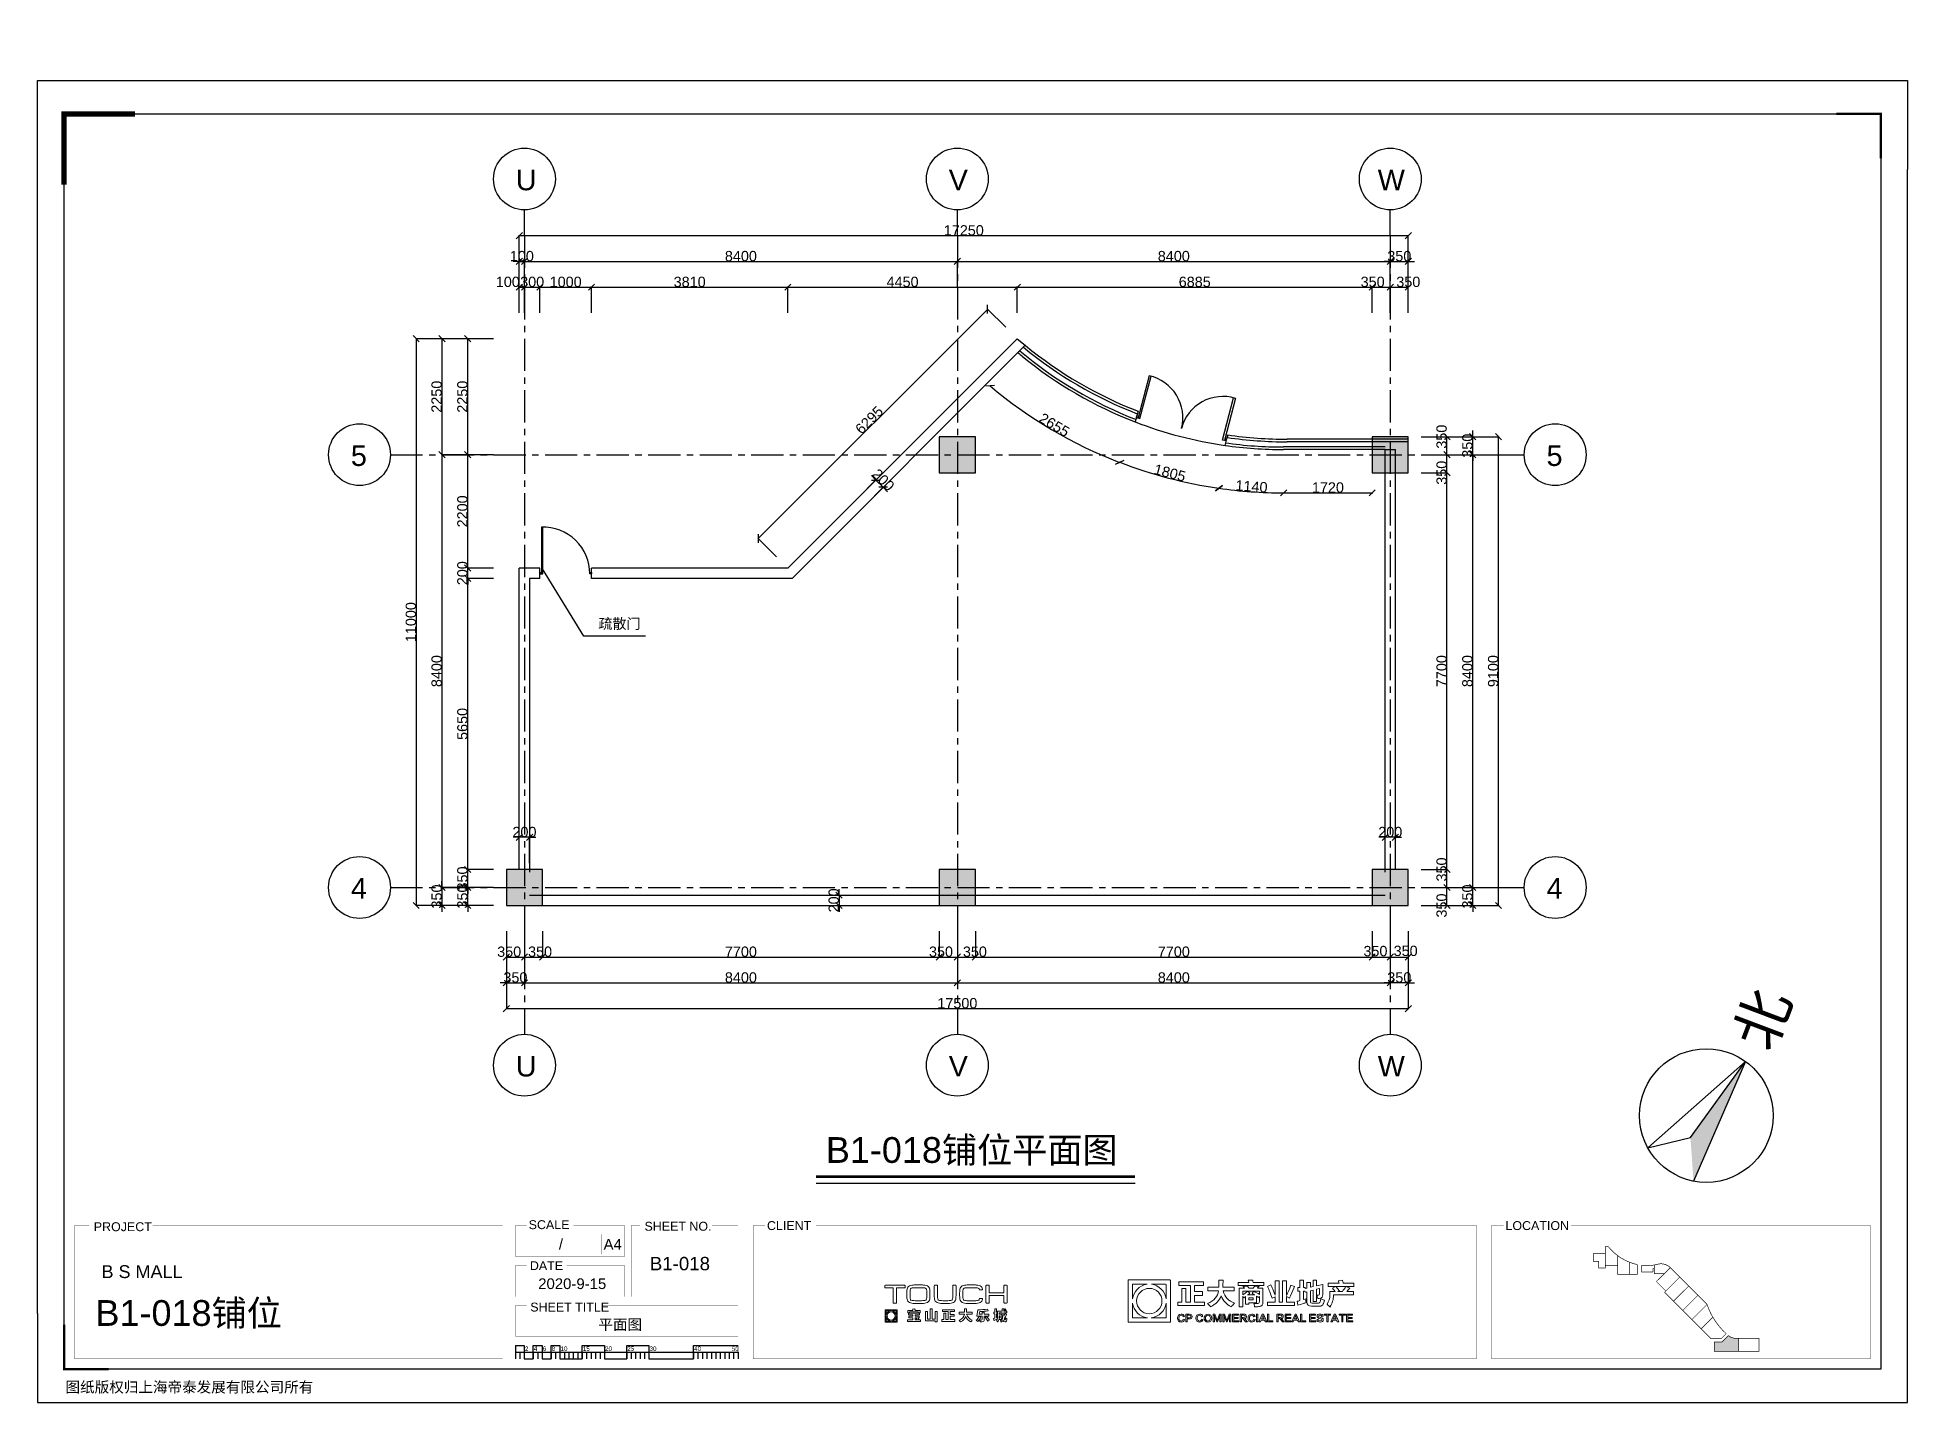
# Model space of a CAD drawing. Header units: inches. Extents: x -17552 to 18736, y -11730 to 14768.
import ezdxf
from ezdxf.enums import TextEntityAlignment as Align

# ---------------------------------------------------------------- set-up
doc = ezdxf.new("R2010")
doc.units = ezdxf.units.IN
doc.header["$MEASUREMENT"] = 0
doc.linetypes.add('CENTER', pattern=[2, 1.25, -0.25, 0.25, -0.25])
for name, color, linetype in [('0-土建-墙体', 42, 'Continuous'), ('0-土建-窗', 160, 'Continuous'), ('DIM', 3, 'Continuous'), ('DIM TEXT', 7, 'Continuous'), ('DOOR', 100, 'Continuous'), ('WALL', 255, 'Continuous'), ('WINDOW', 5, 'Continuous'), ('图层 1', 7, 'Continuous'), ('轴线', 10, 'CENTER')]:
    doc.layers.add(name, color=color, linetype=linetype)
doc.styles.add('3F_2017.02$0$H1', font='swisscl.ttf')
doc.styles.get("Standard").update_dxf_attribs({"font": 'arial.ttf'})
doc.dimstyles.new('DIM-200MM', dxfattribs={"dimtxt": 200, "dimasz": 120, "dimexe": 10, "dimexo": 10, "dimgap": 0.7, "dimtad": 1, "dimdec": 0, "dimrnd": 5, "dimzin": 1, "dimdsep": 46, "dimtxsty": 'Standard', "dimblk": 'OBLIQUE', "dimcen": 0.5, "dimdle": 1, "dimclrd": 256, "dimclre": 256, "dimclrt": 7, "dimaunit": 1, "dimadec": 0, "dimazin": 0, "dimtfac": 1, "dimtdec": 0, "dimtix": 1, "dimtmove": 2, "dimatfit": 3, "dimfxl": 0, "dimtolj": 1, "dimtzin": 1, "dimarcsym": 0})

msp = doc.modelspace()

# ---------------------------------------------------------------- texts
for s, height, p in [('PROJECT', 172.8, (-16458.3, -8402.1)), ('SCALE', 172.8, (-8020.2, -8362.7)), ('SHEET NO.', 172.8, (-5772.5, -8393.5)), ('CLIENT', 172.8, (-3396.1, -8380.6)), ('LOCATION', 172.8, (10933.2, -8380.6)), ('A4', 207.36, (-6566.1, -8760.9)), ('DATE', 172.8, (-7996.5, -9158.1)), ('SHEET TITLE', 172.8, (-7988.8, -9961.8)), ('2', 86.4, (-8092.6, -10725.7)), ('4', 86.4, (-7919.8, -10725.7)), ('6', 86.4, (-7747, -10725.7)), ('8', 86.4, (-7574.2, -10725.7)), ('10', 86.4, (-7401.4, -10725.7)), ('15', 86.4, (-6969.4, -10725.7)), ('20', 86.4, (-6537.4, -10725.7)), ('25', 86.4, (-6105.4, -10725.7)), ('30', 86.4, (-5673.4, -10725.7)), ('40', 86.4, (-4809.4, -10725.7)), ('50', 86.4, (-4078.1, -10728.8)), ('图纸版权归上海帝泰发展有限公司所有', 207.36, (-17007.3, -11532))]:
    msp.add_text(s, height=height).set_placement(p)
at = {"attachment_point": 1}
for s, insert, char_height in [('B1-018{\\fSimSun|b0|i0|c134|p2;铺位平面图}', (-2253.4, -6576.9), 500), ('B S MALL', (-16308.1, -9062.6), 250)]:
    msp.add_mtext_dynamic_manual_height_columns(s, width=6808.082, gutter_width=1, heights=[0], dxfattribs=dict(at, insert=insert, char_height=char_height))
for tag, text, p in [('/', 'AS NOTED', (-7353.6, -8757.7)), ('2020-9-15', '2020-7-22', (-6514.3, -9525.7))]:
    msp.add_attdef(tag, text=text, height=207.36).set_placement(p, align=Align.RIGHT)
for tag, p, s, height in [('B1-018', (-5668.9, -9161.2), 'SHEET NO.', 259.2), ('B1-018铺位', (-16425.2, -10240.6), '###############', 500), ('平面图', (-6667.1, -10316.4), 'SHEET-TITLE', 207.36)]:
    msp.add_attdef(tag, p, s, height=height)
at = {"layer": 'DIM TEXT', "attachment_point": 1}
for s, insert, char_height in [('U', (-8270.1, 12201.4), 400), ('V', (129.9, 12201.4), 400), ('W', (8454.6, 12201.4), 400), ('5', (-11470.1, 6850.2), 400), ('5', (11729.9, 6850.2), 400), ('{\\fSimSun|b0|i0|c134|p2;疏散门}', (-6668.9, 3488.9), 200), ('4', (-11470.1, -1549.8), 400), ('4', (11729.9, -1549.8), 400), ('U', (-8270.1, -4999.8), 400), ('V', (129.9, -4999.8), 400), ('W', (8454.6, -4999.8), 400)]:
    msp.add_mtext_dynamic_manual_height_columns(s, width=10456.675, gutter_width=2, heights=[0], dxfattribs=dict(at, insert=insert, char_height=char_height))

# ---------------------------------------------------------------- blocks, each defined once
blk = doc.blocks.new('3F_2017.02$0$A$C11E260BE')
blk.add_hatch(color=256).paths.add_polyline_path([(5592, 3026), (8455, 1855), (2523, 8881)])
for p, q in [((5592, 3026), (2523, 8881)), ((2523, 8881), (8455, 1855)), ((2523, 8881), (4926, 5))]:
    blk.add_line(p, q)
at = {"ltscale": 0.1}
blk.add_line((4926, 5), (5592, 3026), dxfattribs=at)
blk.add_circle((4709, 4709), 4709)
at = {"style": '3F_2017.02$0$H1'}
blk.add_text('北', height=3000, rotation=133.02448, dxfattribs=at).set_placement((2849, 10782))
blk = doc.blocks.new('A-地下室二层墙体$0$DOOR_C01')
for p, q in [((-0.48, 0.46), (-0.48, -0.01)), ((-0.46, -0.01), (-0.46, 0.46)), ((0.46, -0.01), (0.46, 0.46)), ((0.48, 0.46), (0.48, -0.01)), ((-0.5, -0.01), (-0.5, 0.01)), ((-0.5, 0.01), (-0.48, 0.01)), ((0.5, 0.01), (0.48, 0.01)), ((0.5, -0.01), (0.5, 0.01)), ((-0.5, -0.01), (-0.46, -0.01)), ((0.5, -0.01), (0.46, -0.01))]:
    blk.add_line(p, q)
for centre, start, end in [((-0.46, 0), 0, 92.4919), ((0.46, 0), 87.5081, 180)]:
    blk.add_arc(centre, 0.46, start, end)
blk = doc.blocks.new('A-地下室二层墙体$0$DOOR_B01')
for p, q in [((-0.47, 0.895), (-0.47, -0.015)), ((-0.44, -0.015), (-0.44, 0.895)), ((-0.5, 0.015), (-0.47, 0.015)), ((-0.5, -0.015), (-0.5, 0.015)), ((0.47, 0.015), (0.5, 0.015)), ((0.5, 0.015), (0.5, -0.015)), ((-0.5, -0.015), (-0.44, -0.015)), ((0.5, -0.015), (0.47, -0.015))]:
    blk.add_line(p, q)
blk.add_arc((-0.44, -0.015), 0.91, 0, 91.8892)
blk = doc.blocks.new('_Oblique')
at = {"color": 0, "linetype": 'ByBlock', "lineweight": -2}
blk.add_line((-0.5, -0.5), (0.5, 0.5), dxfattribs=at)
blk = doc.blocks.new('*D280')
at = {"layer": 'DEFPOINTS', "color": 0, "transparency": 16777216}
for p in [(-7752, -2082), (-52, -1882), (-52, -3082)]:
    blk.add_point(p, dxfattribs=at)
at = {"layer": 'DIM', "lineweight": -2, "transparency": 16777216}
for p, q in [((-7752, -2582), (-7752, -3092)), ((-52, -2582), (-52, -3092)), ((-7753, -3082), (-51, -3082))]:
    blk.add_line(p, q, dxfattribs=at)
at = {"layer": 'DIM', "lineweight": -2, "transparency": 16777216, "xscale": 120, "yscale": 120, "zscale": 120, "rotation": 180}
blk.add_blockref('_Oblique', (-7752, -3082), dxfattribs=at)
at = {"layer": 'DIM', "lineweight": -2, "transparency": 16777216, "xscale": 120, "yscale": 120, "zscale": 120}
blk.add_blockref('_Oblique', (-52, -3082), dxfattribs=at)
at = {"layer": 'DIM', "color": 7, "transparency": 16777216, "insert": (-3902, -2979), "char_height": 200, "attachment_point": 5}
blk.add_mtext('\\A1;7700', dxfattribs=at)
blk = doc.blocks.new('*D281')
at = {"layer": 'DEFPOINTS', "color": 0, "transparency": 16777216}
for p in [(-52, -1882), (298, -1882), (298, -3082)]:
    blk.add_point(p, dxfattribs=at)
at = {"layer": 'DIM', "lineweight": -2, "transparency": 16777216}
for p, q in [((-52, -2582), (-52, -3092)), ((298, -2582), (298, -3092)), ((-53, -3082), (299, -3082))]:
    blk.add_line(p, q, dxfattribs=at)
at = {"layer": 'DIM', "lineweight": -2, "transparency": 16777216, "xscale": 120, "yscale": 120, "zscale": 120, "rotation": 180}
blk.add_blockref('_Oblique', (-52, -3082), dxfattribs=at)
at = {"layer": 'DIM', "lineweight": -2, "transparency": 16777216, "xscale": 120, "yscale": 120, "zscale": 120}
blk.add_blockref('_Oblique', (298, -3082), dxfattribs=at)
at = {"layer": 'DIM', "color": 7, "transparency": 16777216, "insert": (-20, -2979), "char_height": 200, "attachment_point": 5}
blk.add_mtext('\\A1;350', dxfattribs=at)
blk = doc.blocks.new('*D282')
at = {"layer": 'DEFPOINTS', "color": 0, "transparency": 16777216}
for p in [(298, -1882), (648, -1882), (648, -3082)]:
    blk.add_point(p, dxfattribs=at)
at = {"layer": 'DIM', "lineweight": -2, "transparency": 16777216}
for p, q in [((298, -2582), (298, -3092)), ((648, -2582), (648, -3092)), ((297, -3082), (649, -3082))]:
    blk.add_line(p, q, dxfattribs=at)
at = {"layer": 'DIM', "lineweight": -2, "transparency": 16777216, "xscale": 120, "yscale": 120, "zscale": 120, "rotation": 180}
blk.add_blockref('_Oblique', (298, -3082), dxfattribs=at)
at = {"layer": 'DIM', "lineweight": -2, "transparency": 16777216, "xscale": 120, "yscale": 120, "zscale": 120}
blk.add_blockref('_Oblique', (648, -3082), dxfattribs=at)
at = {"layer": 'DIM', "color": 7, "transparency": 16777216, "insert": (638, -2979), "char_height": 200, "attachment_point": 5}
blk.add_mtext('\\A1;350', dxfattribs=at)
blk = doc.blocks.new('*D283')
at = {"layer": 'DEFPOINTS', "color": 0, "transparency": 16777216}
for p in [(648, -1882), (8348, -1882), (8348, -3082)]:
    blk.add_point(p, dxfattribs=at)
at = {"layer": 'DIM', "lineweight": -2, "transparency": 16777216}
for p, q in [((648, -2582), (648, -3092)), ((8348, -2582), (8348, -3092)), ((647, -3082), (8349, -3082))]:
    blk.add_line(p, q, dxfattribs=at)
at = {"layer": 'DIM', "lineweight": -2, "transparency": 16777216, "xscale": 120, "yscale": 120, "zscale": 120, "rotation": 180}
blk.add_blockref('_Oblique', (648, -3082), dxfattribs=at)
at = {"layer": 'DIM', "lineweight": -2, "transparency": 16777216, "xscale": 120, "yscale": 120, "zscale": 120}
blk.add_blockref('_Oblique', (8348, -3082), dxfattribs=at)
at = {"layer": 'DIM', "color": 7, "transparency": 16777216, "insert": (4498, -2979), "char_height": 200, "attachment_point": 5}
blk.add_mtext('\\A1;7700', dxfattribs=at)
blk = doc.blocks.new('*D284')
at = {"layer": 'DEFPOINTS', "color": 0, "transparency": 16777216}
for p in [(8348, -1882), (8698, -2290), (8698, -3082)]:
    blk.add_point(p, dxfattribs=at)
at = {"layer": 'DIM', "lineweight": -2, "transparency": 16777216}
for p, q in [((8347, -3082), (8699, -3082)), ((8348, -3072), (8348, -3092)), ((8698, -3072), (8698, -3092))]:
    blk.add_line(p, q, dxfattribs=at)
at = {"layer": 'DIM', "lineweight": -2, "transparency": 16777216, "xscale": 120, "yscale": 120, "zscale": 120, "rotation": 180}
blk.add_blockref('_Oblique', (8348, -3082), dxfattribs=at)
at = {"layer": 'DIM', "lineweight": -2, "transparency": 16777216, "xscale": 120, "yscale": 120, "zscale": 120}
blk.add_blockref('_Oblique', (8698, -3082), dxfattribs=at)
at = {"layer": 'DIM', "color": 7, "transparency": 16777216, "insert": (8410, -2967), "char_height": 200, "attachment_point": 5}
blk.add_mtext('\\A1;350', dxfattribs=at)
blk = doc.blocks.new('*D285')
at = {"layer": 'DEFPOINTS', "color": 0, "transparency": 16777216}
for p in [(9048, -1830), (8698, -2290), (9048, -3082)]:
    blk.add_point(p, dxfattribs=at)
at = {"layer": 'DIM', "lineweight": -2, "transparency": 16777216}
for p, q in [((8698, -2582), (8698, -3092)), ((9048, -2582), (9048, -3092)), ((8697, -3082), (9049, -3082))]:
    blk.add_line(p, q, dxfattribs=at)
at = {"layer": 'DIM', "lineweight": -2, "transparency": 16777216, "xscale": 120, "yscale": 120, "zscale": 120, "rotation": 180}
blk.add_blockref('_Oblique', (8698, -3082), dxfattribs=at)
at = {"layer": 'DIM', "lineweight": -2, "transparency": 16777216, "xscale": 120, "yscale": 120, "zscale": 120}
blk.add_blockref('_Oblique', (9048, -3082), dxfattribs=at)
at = {"layer": 'DIM', "color": 7, "transparency": 16777216, "insert": (8996, -2963), "char_height": 200, "attachment_point": 5}
blk.add_mtext('\\A1;350', dxfattribs=at)
blk = doc.blocks.new('*D286')
at = {"layer": 'DEFPOINTS', "color": 0, "transparency": 16777216}
for p in [(-8452, -2082), (-8102, -2082), (-8102, -3082)]:
    blk.add_point(p, dxfattribs=at)
at = {"layer": 'DIM', "lineweight": -2, "transparency": 16777216}
for p, q in [((-8452, -2582), (-8452, -3092)), ((-8102, -2582), (-8102, -3092)), ((-8453, -3082), (-8101, -3082))]:
    blk.add_line(p, q, dxfattribs=at)
at = {"layer": 'DIM', "lineweight": -2, "transparency": 16777216, "xscale": 120, "yscale": 120, "zscale": 120, "rotation": 180}
blk.add_blockref('_Oblique', (-8452, -3082), dxfattribs=at)
at = {"layer": 'DIM', "lineweight": -2, "transparency": 16777216, "xscale": 120, "yscale": 120, "zscale": 120}
blk.add_blockref('_Oblique', (-8102, -3082), dxfattribs=at)
at = {"layer": 'DIM', "color": 7, "transparency": 16777216, "insert": (-8398, -2979), "char_height": 200, "attachment_point": 5}
blk.add_mtext('\\A1;350', dxfattribs=at)
blk = doc.blocks.new('*D287')
at = {"layer": 'DEFPOINTS', "color": 0, "transparency": 16777216}
for p in [(-8102, -2082), (-7752, -2082), (-7752, -3082)]:
    blk.add_point(p, dxfattribs=at)
at = {"layer": 'DIM', "lineweight": -2, "transparency": 16777216}
for p, q in [((-8102, -2582), (-8102, -3092)), ((-7752, -2582), (-7752, -3092)), ((-8103, -3082), (-7751, -3082))]:
    blk.add_line(p, q, dxfattribs=at)
at = {"layer": 'DIM', "lineweight": -2, "transparency": 16777216, "xscale": 120, "yscale": 120, "zscale": 120, "rotation": 180}
blk.add_blockref('_Oblique', (-8102, -3082), dxfattribs=at)
at = {"layer": 'DIM', "lineweight": -2, "transparency": 16777216, "xscale": 120, "yscale": 120, "zscale": 120}
blk.add_blockref('_Oblique', (-7752, -3082), dxfattribs=at)
at = {"layer": 'DIM', "color": 7, "transparency": 16777216, "insert": (-7799, -2979), "char_height": 200, "attachment_point": 5}
blk.add_mtext('\\A1;350', dxfattribs=at)
blk = doc.blocks.new('*D288')
at = {"layer": 'DEFPOINTS', "color": 0, "transparency": 16777216}
for p in [(-8102, -2082), (298, -2082), (298, -3582)]:
    blk.add_point(p, dxfattribs=at)
at = {"layer": 'DIM', "lineweight": -2, "transparency": 16777216}
for p, q in [((-8102, -3082), (-8102, -3592)), ((298, -3082), (298, -3592)), ((-8103, -3582), (299, -3582))]:
    blk.add_line(p, q, dxfattribs=at)
at = {"layer": 'DIM', "lineweight": -2, "transparency": 16777216, "xscale": 120, "yscale": 120, "zscale": 120, "rotation": 180}
blk.add_blockref('_Oblique', (-8102, -3582), dxfattribs=at)
at = {"layer": 'DIM', "lineweight": -2, "transparency": 16777216, "xscale": 120, "yscale": 120, "zscale": 120}
blk.add_blockref('_Oblique', (298, -3582), dxfattribs=at)
at = {"layer": 'DIM', "color": 7, "transparency": 16777216, "insert": (-3902, -3479), "char_height": 200, "attachment_point": 5}
blk.add_mtext('\\A1;8400', dxfattribs=at)
blk = doc.blocks.new('*D289')
at = {"layer": 'DEFPOINTS', "color": 0, "transparency": 16777216}
for p in [(298, -2082), (8698, -2082), (8698, -3582)]:
    blk.add_point(p, dxfattribs=at)
at = {"layer": 'DIM', "lineweight": -2, "transparency": 16777216}
for p, q in [((298, -3082), (298, -3592)), ((8698, -3082), (8698, -3592)), ((297, -3582), (8699, -3582))]:
    blk.add_line(p, q, dxfattribs=at)
at = {"layer": 'DIM', "lineweight": -2, "transparency": 16777216, "xscale": 120, "yscale": 120, "zscale": 120, "rotation": 180}
blk.add_blockref('_Oblique', (298, -3582), dxfattribs=at)
at = {"layer": 'DIM', "lineweight": -2, "transparency": 16777216, "xscale": 120, "yscale": 120, "zscale": 120}
blk.add_blockref('_Oblique', (8698, -3582), dxfattribs=at)
at = {"layer": 'DIM', "color": 7, "transparency": 16777216, "insert": (4498, -3479), "char_height": 200, "attachment_point": 5}
blk.add_mtext('\\A1;8400', dxfattribs=at)
blk = doc.blocks.new('*D290')
at = {"layer": 'DEFPOINTS', "color": 0, "transparency": 16777216}
for p in [(-8452, -2082), (9048, -2082), (9048, -4082)]:
    blk.add_point(p, dxfattribs=at)
at = {"layer": 'DIM', "lineweight": -2, "transparency": 16777216}
for p, q in [((-8452, -3582), (-8452, -4092)), ((9048, -3582), (9048, -4092)), ((-8453, -4082), (9049, -4082))]:
    blk.add_line(p, q, dxfattribs=at)
at = {"layer": 'DIM', "lineweight": -2, "transparency": 16777216, "xscale": 120, "yscale": 120, "zscale": 120, "rotation": 180}
blk.add_blockref('_Oblique', (-8452, -4082), dxfattribs=at)
at = {"layer": 'DIM', "lineweight": -2, "transparency": 16777216, "xscale": 120, "yscale": 120, "zscale": 120}
blk.add_blockref('_Oblique', (9048, -4082), dxfattribs=at)
at = {"layer": 'DIM', "color": 7, "transparency": 16777216, "insert": (298, -3979), "char_height": 200, "attachment_point": 5}
blk.add_mtext('\\A1;17500', dxfattribs=at)
blk = doc.blocks.new('*D291')
at = {"layer": 'DEFPOINTS', "color": 0, "transparency": 16777216}
for p in [(-8452, -2082), (-8102, -2082), (-8102, -3582)]:
    blk.add_point(p, dxfattribs=at)
at = {"layer": 'DIM', "lineweight": -2, "transparency": 16777216}
for p, q in [((-8452, -3082), (-8452, -3592)), ((-8102, -3082), (-8102, -3592)), ((-8452, -3582), (-8572, -3582)), ((-8452, -3582), (-8102, -3582)), ((-8102, -3582), (-7982, -3582))]:
    blk.add_line(p, q, dxfattribs=at)
at = {"layer": 'DIM', "lineweight": -2, "transparency": 16777216, "xscale": 120, "yscale": 120, "zscale": 120}
blk.add_blockref('_Oblique', (-8452, -3582), dxfattribs=at)
at = {"layer": 'DIM', "lineweight": -2, "transparency": 16777216, "xscale": 120, "yscale": 120, "zscale": 120, "rotation": 180}
blk.add_blockref('_Oblique', (-8102, -3582), dxfattribs=at)
at = {"layer": 'DIM', "color": 7, "transparency": 16777216, "insert": (-8277, -3479), "char_height": 200, "attachment_point": 5}
blk.add_mtext('\\A1;350', dxfattribs=at)
blk = doc.blocks.new('*D292')
at = {"layer": 'DEFPOINTS', "color": 0, "transparency": 16777216}
for p in [(8698, -2082), (9048, -2082), (8698, -3582)]:
    blk.add_point(p, dxfattribs=at)
at = {"layer": 'DIM', "lineweight": -2, "transparency": 16777216}
for p, q in [((8698, -3082), (8698, -3592)), ((9048, -3082), (9048, -3592)), ((8698, -3582), (8578, -3582)), ((9048, -3582), (8698, -3582)), ((9048, -3582), (9168, -3582))]:
    blk.add_line(p, q, dxfattribs=at)
at = {"layer": 'DIM', "lineweight": -2, "transparency": 16777216, "xscale": 120, "yscale": 120, "zscale": 120}
blk.add_blockref('_Oblique', (8698, -3582), dxfattribs=at)
at = {"layer": 'DIM', "lineweight": -2, "transparency": 16777216, "xscale": 120, "yscale": 120, "zscale": 120, "rotation": 180}
blk.add_blockref('_Oblique', (9048, -3582), dxfattribs=at)
at = {"layer": 'DIM', "color": 7, "transparency": 16777216, "insert": (8873, -3479), "char_height": 200, "attachment_point": 5}
blk.add_mtext('\\A1;350', dxfattribs=at)
blk = doc.blocks.new('*D293')
at = {"layer": 'DEFPOINTS', "color": 0, "transparency": 16777216}
for p in [(1461, 8920), (-10202, -2082), (-8452, -2082)]:
    blk.add_point(p, dxfattribs=at)
at = {"layer": 'DIM', "lineweight": -2, "transparency": 16777216}
for p, q in [((-9702, 8920), (-10212, 8920)), ((-10202, 8921), (-10202, -2083)), ((-9702, -2082), (-10212, -2082))]:
    blk.add_line(p, q, dxfattribs=at)
at = {"layer": 'DIM', "lineweight": -2, "transparency": 16777216, "xscale": 120, "yscale": 120, "zscale": 120}
for p, rotation in [((-10202, 8920), 90), ((-10202, -2082), 270)]:
    blk.add_blockref('_Oblique', p, dxfattribs=dict(at, rotation=rotation))
at = {"layer": 'DIM', "color": 7, "transparency": 16777216, "insert": (-10305, 3419), "char_height": 200, "attachment_point": 5, "rotation": 90}
blk.add_mtext('\\A1;11000', dxfattribs=at)
blk = doc.blocks.new('*D294')
at = {"layer": 'DEFPOINTS', "color": 0, "transparency": 16777216}
for p in [(-9202, -1732), (-8452, -1732), (-8452, -2082)]:
    blk.add_point(p, dxfattribs=at)
at = {"layer": 'DIM', "lineweight": -2, "transparency": 16777216}
for p, q in [((-8702, -1732), (-9212, -1732)), ((-9202, -1732), (-9202, -1612)), ((-9202, -2082), (-9202, -1732)), ((-8702, -2082), (-9212, -2082)), ((-9202, -2082), (-9202, -2202))]:
    blk.add_line(p, q, dxfattribs=at)
at = {"layer": 'DIM', "lineweight": -2, "transparency": 16777216, "xscale": 120, "yscale": 120, "zscale": 120}
for p, rotation in [((-9202, -1732), 270), ((-9202, -2082), 90)]:
    blk.add_blockref('_Oblique', p, dxfattribs=dict(at, rotation=rotation))
at = {"layer": 'DIM', "color": 7, "transparency": 16777216, "insert": (-9305, -1907), "char_height": 200, "attachment_point": 5, "rotation": 90}
blk.add_mtext('\\A1;350', dxfattribs=at)
blk = doc.blocks.new('*D295')
at = {"layer": 'DEFPOINTS', "color": 0, "transparency": 16777216}
for p in [(-9202, -1382), (-8452, -1382), (-8452, -1732)]:
    blk.add_point(p, dxfattribs=at)
at = {"layer": 'DIM', "lineweight": -2, "transparency": 16777216}
for p, q in [((-8702, -1382), (-9212, -1382)), ((-9202, -1382), (-9202, -1262)), ((-9202, -1732), (-9202, -1382)), ((-8702, -1732), (-9212, -1732)), ((-9202, -1732), (-9202, -1852))]:
    blk.add_line(p, q, dxfattribs=at)
at = {"layer": 'DIM', "lineweight": -2, "transparency": 16777216, "xscale": 120, "yscale": 120, "zscale": 120}
for p, rotation in [((-9202, -1382), 270), ((-9202, -1732), 90)]:
    blk.add_blockref('_Oblique', p, dxfattribs=dict(at, rotation=rotation))
at = {"layer": 'DIM', "color": 7, "transparency": 16777216, "insert": (-9305, -1557), "char_height": 200, "attachment_point": 5, "rotation": 90}
blk.add_mtext('\\A1;350', dxfattribs=at)
blk = doc.blocks.new('*D296')
at = {"layer": 'DEFPOINTS', "color": 0, "transparency": 16777216}
for p in [(-9202, 4268), (-8002, 4268), (-8452, -1382)]:
    blk.add_point(p, dxfattribs=at)
at = {"layer": 'DIM', "lineweight": -2, "transparency": 16777216}
for p, q in [((-8702, 4268), (-9212, 4268)), ((-9202, -1383), (-9202, 4269)), ((-8702, -1382), (-9212, -1382))]:
    blk.add_line(p, q, dxfattribs=at)
at = {"layer": 'DIM', "lineweight": -2, "transparency": 16777216, "xscale": 120, "yscale": 120, "zscale": 120}
for p, rotation in [((-9202, 4268), 90), ((-9202, -1382), 270)]:
    blk.add_blockref('_Oblique', p, dxfattribs=dict(at, rotation=rotation))
at = {"layer": 'DIM', "color": 7, "transparency": 16777216, "insert": (-9305, 1443), "char_height": 200, "attachment_point": 5, "rotation": 90}
blk.add_mtext('\\A1;5650', dxfattribs=at)
blk = doc.blocks.new('*D297')
at = {"layer": 'DEFPOINTS', "color": 0, "transparency": 16777216}
for p in [(-9202, 4468), (-7939, 4468), (-8002, 4268)]:
    blk.add_point(p, dxfattribs=at)
at = {"layer": 'DIM', "lineweight": -2, "transparency": 16777216}
for p, q in [((-8702, 4468), (-9212, 4468)), ((-9202, 4468), (-9202, 4588)), ((-9202, 4268), (-9202, 4468)), ((-8702, 4268), (-9212, 4268)), ((-9202, 4268), (-9202, 4148))]:
    blk.add_line(p, q, dxfattribs=at)
at = {"layer": 'DIM', "lineweight": -2, "transparency": 16777216, "xscale": 120, "yscale": 120, "zscale": 120}
for p, rotation in [((-9202, 4468), 270), ((-9202, 4268), 90)]:
    blk.add_blockref('_Oblique', p, dxfattribs=dict(at, rotation=rotation))
at = {"layer": 'DIM', "color": 7, "transparency": 16777216, "insert": (-9305, 4368), "char_height": 200, "attachment_point": 5, "rotation": 90}
blk.add_mtext('\\A1;200', dxfattribs=at)
blk = doc.blocks.new('*D298')
at = {"layer": 'DEFPOINTS', "color": 0, "transparency": 16777216}
for p in [(-9202, 6668), (-5378, 6668), (-7939, 4468)]:
    blk.add_point(p, dxfattribs=at)
at = {"layer": 'DIM', "lineweight": -2, "transparency": 16777216}
for p, q in [((-8702, 6668), (-9212, 6668)), ((-9202, 4467), (-9202, 6669)), ((-8702, 4468), (-9212, 4468))]:
    blk.add_line(p, q, dxfattribs=at)
at = {"layer": 'DIM', "lineweight": -2, "transparency": 16777216, "xscale": 120, "yscale": 120, "zscale": 120}
for p, rotation in [((-9202, 6668), 90), ((-9202, 4468), 270)]:
    blk.add_blockref('_Oblique', p, dxfattribs=dict(at, rotation=rotation))
at = {"layer": 'DIM', "color": 7, "transparency": 16777216, "insert": (-9305, 5568), "char_height": 200, "attachment_point": 5, "rotation": 90}
blk.add_mtext('\\A1;2200', dxfattribs=at)
blk = doc.blocks.new('*D299')
at = {"layer": 'DEFPOINTS', "color": 0, "transparency": 16777216}
for p in [(-9202, 8920), (1461, 8920), (-5378, 6668)]:
    blk.add_point(p, dxfattribs=at)
at = {"layer": 'DIM', "lineweight": -2, "transparency": 16777216}
for p, q in [((-8702, 8920), (-9212, 8920)), ((-9202, 6667), (-9202, 8921)), ((-8702, 6668), (-9212, 6668))]:
    blk.add_line(p, q, dxfattribs=at)
at = {"layer": 'DIM', "lineweight": -2, "transparency": 16777216, "xscale": 120, "yscale": 120, "zscale": 120}
for p, rotation in [((-9202, 8920), 90), ((-9202, 6668), 270)]:
    blk.add_blockref('_Oblique', p, dxfattribs=dict(at, rotation=rotation))
at = {"layer": 'DIM', "color": 7, "transparency": 16777216, "insert": (-9305, 7794), "char_height": 200, "attachment_point": 5, "rotation": 90}
blk.add_mtext('\\A1;2250', dxfattribs=at)
blk = doc.blocks.new('*D300')
at = {"layer": 'DEFPOINTS', "color": 0, "transparency": 16777216}
for p in [(1461, 8920), (-9702, 6668), (-3204, 6668)]:
    blk.add_point(p, dxfattribs=at)
at = {"layer": 'DIM', "lineweight": -2, "transparency": 16777216}
for p, q in [((-9202, 8920), (-9712, 8920)), ((-9702, 8921), (-9702, 6667)), ((-9202, 6668), (-9712, 6668))]:
    blk.add_line(p, q, dxfattribs=at)
at = {"layer": 'DIM', "lineweight": -2, "transparency": 16777216, "xscale": 120, "yscale": 120, "zscale": 120}
for p, rotation in [((-9702, 8920), 90), ((-9702, 6668), 270)]:
    blk.add_blockref('_Oblique', p, dxfattribs=dict(at, rotation=rotation))
at = {"layer": 'DIM', "color": 7, "transparency": 16777216, "insert": (-9805, 7794), "char_height": 200, "attachment_point": 5, "rotation": 90}
blk.add_mtext('\\A1;2250', dxfattribs=at)
blk = doc.blocks.new('*D301')
at = {"layer": 'DEFPOINTS', "color": 0, "transparency": 16777216}
for p in [(-8102, 6668), (-9702, -1732), (-8102, -1732)]:
    blk.add_point(p, dxfattribs=at)
at = {"layer": 'DIM', "lineweight": -2, "transparency": 16777216}
for p, q in [((-9202, 6668), (-9712, 6668)), ((-9702, 6669), (-9702, -1733)), ((-9202, -1732), (-9712, -1732))]:
    blk.add_line(p, q, dxfattribs=at)
at = {"layer": 'DIM', "lineweight": -2, "transparency": 16777216, "xscale": 120, "yscale": 120, "zscale": 120}
for p, rotation in [((-9702, 6668), 90), ((-9702, -1732), 270)]:
    blk.add_blockref('_Oblique', p, dxfattribs=dict(at, rotation=rotation))
at = {"layer": 'DIM', "color": 7, "transparency": 16777216, "insert": (-9805, 2468), "char_height": 200, "attachment_point": 5, "rotation": 90}
blk.add_mtext('\\A1;8400', dxfattribs=at)
blk = doc.blocks.new('*D302')
at = {"layer": 'DEFPOINTS', "color": 0, "transparency": 16777216}
for p in [(-8102, -1732), (-9702, -2082), (-7596, -2082)]:
    blk.add_point(p, dxfattribs=at)
at = {"layer": 'DIM', "lineweight": -2, "transparency": 16777216}
for p, q in [((-9202, -1732), (-9712, -1732)), ((-9702, -1732), (-9702, -1612)), ((-9702, -1732), (-9702, -2082)), ((-9202, -2082), (-9712, -2082)), ((-9702, -2082), (-9702, -2202))]:
    blk.add_line(p, q, dxfattribs=at)
at = {"layer": 'DIM', "lineweight": -2, "transparency": 16777216, "xscale": 120, "yscale": 120, "zscale": 120}
for p, rotation in [((-9702, -1732), 270), ((-9702, -2082), 90)]:
    blk.add_blockref('_Oblique', p, dxfattribs=dict(at, rotation=rotation))
at = {"layer": 'DIM', "color": 7, "transparency": 16777216, "insert": (-9805, -1907), "char_height": 200, "attachment_point": 5, "rotation": 90}
blk.add_mtext('\\A1;350', dxfattribs=at)
blk = doc.blocks.new('*D304')
at = {"layer": 'DEFPOINTS', "color": 0, "transparency": 16777216}
for p in [(-8202, -758), (-8202, -1382), (-8002, -1382)]:
    blk.add_point(p, dxfattribs=at)
at = {"layer": 'DIM', "lineweight": -2, "transparency": 16777216}
for p, q in [((-8202, -758), (-8322, -758)), ((-8202, -1258), (-8202, -748)), ((-8002, -758), (-8202, -758)), ((-8002, -1258), (-8002, -748)), ((-8002, -758), (-7882, -758))]:
    blk.add_line(p, q, dxfattribs=at)
at = {"layer": 'DIM', "lineweight": -2, "transparency": 16777216, "xscale": 120, "yscale": 120, "zscale": 120}
blk.add_blockref('_Oblique', (-8202, -758), dxfattribs=at)
at = {"layer": 'DIM', "lineweight": -2, "transparency": 16777216, "xscale": 120, "yscale": 120, "zscale": 120, "rotation": 180}
blk.add_blockref('_Oblique', (-8002, -758), dxfattribs=at)
at = {"layer": 'DIM', "color": 7, "transparency": 16777216, "insert": (-8102, -656), "char_height": 200, "attachment_point": 5}
blk.add_mtext('\\A1;200', dxfattribs=at)
blk = doc.blocks.new('*D305')
at = {"layer": 'DEFPOINTS', "color": 0, "transparency": 16777216}
for p in [(8598, -758), (8598, -1382), (8798, -1382)]:
    blk.add_point(p, dxfattribs=at)
at = {"layer": 'DIM', "lineweight": -2, "transparency": 16777216}
for p, q in [((8598, -758), (8478, -758)), ((8598, -1258), (8598, -748)), ((8798, -758), (8598, -758)), ((8798, -1258), (8798, -748)), ((8798, -758), (8918, -758))]:
    blk.add_line(p, q, dxfattribs=at)
at = {"layer": 'DIM', "lineweight": -2, "transparency": 16777216, "xscale": 120, "yscale": 120, "zscale": 120}
blk.add_blockref('_Oblique', (8598, -758), dxfattribs=at)
at = {"layer": 'DIM', "lineweight": -2, "transparency": 16777216, "xscale": 120, "yscale": 120, "zscale": 120, "rotation": 180}
blk.add_blockref('_Oblique', (8798, -758), dxfattribs=at)
at = {"layer": 'DIM', "color": 7, "transparency": 16777216, "insert": (8698, -656), "char_height": 200, "attachment_point": 5}
blk.add_mtext('\\A1;200', dxfattribs=at)
blk = doc.blocks.new('*D306')
at = {"layer": 'DEFPOINTS', "color": 0, "transparency": 16777216}
for p in [(-3369, -1882), (-3369, -2082), (-1998, -2082)]:
    blk.add_point(p, dxfattribs=at)
at = {"layer": 'DIM', "lineweight": -2, "transparency": 16777216}
for p, q in [((-1998, -1882), (-1998, -1762)), ((-2498, -1882), (-1988, -1882)), ((-2498, -2082), (-1988, -2082)), ((-1998, -1882), (-1998, -2082)), ((-1998, -2082), (-1998, -2202))]:
    blk.add_line(p, q, dxfattribs=at)
at = {"layer": 'DIM', "lineweight": -2, "transparency": 16777216, "xscale": 120, "yscale": 120, "zscale": 120}
for p, rotation in [((-1998, -1882), 270), ((-1998, -2082), 90)]:
    blk.add_blockref('_Oblique', p, dxfattribs=dict(at, rotation=rotation))
at = {"layer": 'DIM', "color": 7, "transparency": 16777216, "insert": (-2100, -1982), "char_height": 200, "attachment_point": 5, "rotation": 90}
blk.add_mtext('\\A1;200', dxfattribs=at)
blk = doc.blocks.new('*D307')
at = {"layer": 'DEFPOINTS', "color": 0, "transparency": 16777216}
for p in [(9048, 7018), (10798, 7018), (9048, -2082)]:
    blk.add_point(p, dxfattribs=at)
at = {"layer": 'DIM', "lineweight": -2, "transparency": 16777216}
for p, q in [((10298, 7018), (10808, 7018)), ((10798, -2083), (10798, 7019)), ((10298, -2082), (10808, -2082))]:
    blk.add_line(p, q, dxfattribs=at)
at = {"layer": 'DIM', "lineweight": -2, "transparency": 16777216, "xscale": 120, "yscale": 120, "zscale": 120}
for p, rotation in [((10798, 7018), 90), ((10798, -2082), 270)]:
    blk.add_blockref('_Oblique', p, dxfattribs=dict(at, rotation=rotation))
at = {"layer": 'DIM', "color": 7, "transparency": 16777216, "insert": (10695, 2468), "char_height": 200, "attachment_point": 5, "rotation": 90}
blk.add_mtext('\\A1;9100', dxfattribs=at)
blk = doc.blocks.new('*D308')
at = {"layer": 'DEFPOINTS', "color": 0, "transparency": 16777216}
for p in [(9048, -1732), (10298, -1732), (9048, -2082)]:
    blk.add_point(p, dxfattribs=at)
at = {"layer": 'DIM', "lineweight": -2, "transparency": 16777216}
for p, q in [((9798, -1732), (10308, -1732)), ((10298, -1732), (10298, -1612)), ((10298, -2082), (10298, -1732)), ((9798, -2082), (10308, -2082)), ((10298, -2082), (10298, -2202))]:
    blk.add_line(p, q, dxfattribs=at)
at = {"layer": 'DIM', "lineweight": -2, "transparency": 16777216, "xscale": 120, "yscale": 120, "zscale": 120}
for p, rotation in [((10298, -1732), 270), ((10298, -2082), 90)]:
    blk.add_blockref('_Oblique', p, dxfattribs=dict(at, rotation=rotation))
at = {"layer": 'DIM', "color": 7, "transparency": 16777216, "insert": (10195, -1907), "char_height": 200, "attachment_point": 5, "rotation": 90}
blk.add_mtext('\\A1;350', dxfattribs=at)
blk = doc.blocks.new('*D310')
at = {"layer": 'DEFPOINTS', "color": 0, "transparency": 16777216}
for p in [(9048, 6668), (10298, 6668), (9048, -1732)]:
    blk.add_point(p, dxfattribs=at)
at = {"layer": 'DIM', "lineweight": -2, "transparency": 16777216}
for p, q in [((9798, 6668), (10308, 6668)), ((10298, -1733), (10298, 6669)), ((9798, -1732), (10308, -1732))]:
    blk.add_line(p, q, dxfattribs=at)
at = {"layer": 'DIM', "lineweight": -2, "transparency": 16777216, "xscale": 120, "yscale": 120, "zscale": 120}
for p, rotation in [((10298, 6668), 90), ((10298, -1732), 270)]:
    blk.add_blockref('_Oblique', p, dxfattribs=dict(at, rotation=rotation))
at = {"layer": 'DIM', "color": 7, "transparency": 16777216, "insert": (10195, 2468), "char_height": 200, "attachment_point": 5, "rotation": 90}
blk.add_mtext('\\A1;8400', dxfattribs=at)
blk = doc.blocks.new('*D311')
at = {"layer": 'DEFPOINTS', "color": 0, "transparency": 16777216}
for p in [(9048, 7018), (10298, 7018), (9048, 6668)]:
    blk.add_point(p, dxfattribs=at)
at = {"layer": 'DIM', "lineweight": -2, "transparency": 16777216}
for p, q in [((9798, 7018), (10308, 7018)), ((10298, 7018), (10298, 7138)), ((10298, 6668), (10298, 7018)), ((9798, 6668), (10308, 6668)), ((10298, 6668), (10298, 6548))]:
    blk.add_line(p, q, dxfattribs=at)
at = {"layer": 'DIM', "lineweight": -2, "transparency": 16777216, "xscale": 120, "yscale": 120, "zscale": 120}
for p, rotation in [((10298, 7018), 270), ((10298, 6668), 90)]:
    blk.add_blockref('_Oblique', p, dxfattribs=dict(at, rotation=rotation))
at = {"layer": 'DIM', "color": 7, "transparency": 16777216, "insert": (10195, 6843), "char_height": 200, "attachment_point": 5, "rotation": 90}
blk.add_mtext('\\A1;350', dxfattribs=at)
blk = doc.blocks.new('*D312')
at = {"layer": 'DEFPOINTS', "color": 0, "transparency": 16777216}
for p in [(9048, -1732), (9798, -1732), (9048, -2082)]:
    blk.add_point(p, dxfattribs=at)
at = {"layer": 'DIM', "lineweight": -2, "transparency": 16777216}
for p, q in [((9298, -1732), (9808, -1732)), ((9798, -2083), (9798, -1731)), ((9298, -2082), (9808, -2082))]:
    blk.add_line(p, q, dxfattribs=at)
at = {"layer": 'DIM', "lineweight": -2, "transparency": 16777216, "xscale": 120, "yscale": 120, "zscale": 120}
for p, rotation in [((9798, -1732), 90), ((9798, -2082), 270)]:
    blk.add_blockref('_Oblique', p, dxfattribs=dict(at, rotation=rotation))
at = {"layer": 'DIM', "color": 7, "transparency": 16777216, "insert": (9695, -2082), "char_height": 200, "attachment_point": 5, "rotation": 90}
blk.add_mtext('\\A1;350', dxfattribs=at)
blk = doc.blocks.new('*D313')
at = {"layer": 'DEFPOINTS', "color": 0, "transparency": 16777216}
for p in [(9048, -1382), (9798, -1382), (9048, -1732)]:
    blk.add_point(p, dxfattribs=at)
at = {"layer": 'DIM', "lineweight": -2, "transparency": 16777216}
for p, q in [((9298, -1382), (9808, -1382)), ((9798, -1733), (9798, -1381)), ((9298, -1732), (9808, -1732))]:
    blk.add_line(p, q, dxfattribs=at)
at = {"layer": 'DIM', "lineweight": -2, "transparency": 16777216, "xscale": 120, "yscale": 120, "zscale": 120}
for p, rotation in [((9798, -1382), 90), ((9798, -1732), 270)]:
    blk.add_blockref('_Oblique', p, dxfattribs=dict(at, rotation=rotation))
at = {"layer": 'DIM', "color": 7, "transparency": 16777216, "insert": (9695, -1382), "char_height": 200, "attachment_point": 5, "rotation": 90}
blk.add_mtext('\\A1;350', dxfattribs=at)
blk = doc.blocks.new('*D314')
at = {"layer": 'DEFPOINTS', "color": 0, "transparency": 16777216}
for p in [(9048, 6318), (9798, 6318), (9048, -1382)]:
    blk.add_point(p, dxfattribs=at)
at = {"layer": 'DIM', "lineweight": -2, "transparency": 16777216}
for p, q in [((9298, 6318), (9808, 6318)), ((9798, -1383), (9798, 6319)), ((9298, -1382), (9808, -1382))]:
    blk.add_line(p, q, dxfattribs=at)
at = {"layer": 'DIM', "lineweight": -2, "transparency": 16777216, "xscale": 120, "yscale": 120, "zscale": 120}
for p, rotation in [((9798, 6318), 90), ((9798, -1382), 270)]:
    blk.add_blockref('_Oblique', p, dxfattribs=dict(at, rotation=rotation))
at = {"layer": 'DIM', "color": 7, "transparency": 16777216, "insert": (9695, 2468), "char_height": 200, "attachment_point": 5, "rotation": 90}
blk.add_mtext('\\A1;7700', dxfattribs=at)
blk = doc.blocks.new('*D315')
at = {"layer": 'DEFPOINTS', "color": 0, "transparency": 16777216}
for p in [(9048, 6668), (9798, 6668), (9048, 6318)]:
    blk.add_point(p, dxfattribs=at)
at = {"layer": 'DIM', "lineweight": -2, "transparency": 16777216}
for p, q in [((9788, 6668), (9808, 6668)), ((9798, 6317), (9798, 6669)), ((9788, 6318), (9808, 6318))]:
    blk.add_line(p, q, dxfattribs=at)
at = {"layer": 'DIM', "lineweight": -2, "transparency": 16777216, "xscale": 120, "yscale": 120, "zscale": 120}
for p, rotation in [((9798, 6668), 90), ((9798, 6318), 270)]:
    blk.add_blockref('_Oblique', p, dxfattribs=dict(at, rotation=rotation))
at = {"layer": 'DIM', "color": 7, "transparency": 16777216, "insert": (9695, 6318), "char_height": 200, "attachment_point": 5, "rotation": 90}
blk.add_mtext('\\A1;350', dxfattribs=at)
blk = doc.blocks.new('*D316')
at = {"layer": 'DEFPOINTS', "color": 0, "transparency": 16777216}
for p in [(9048, 7018), (9798, 7018), (9048, 6668)]:
    blk.add_point(p, dxfattribs=at)
at = {"layer": 'DIM', "lineweight": -2, "transparency": 16777216}
for p, q in [((9298, 7018), (9808, 7018)), ((9798, 6667), (9798, 7019)), ((9298, 6668), (9808, 6668))]:
    blk.add_line(p, q, dxfattribs=at)
at = {"layer": 'DIM', "lineweight": -2, "transparency": 16777216, "xscale": 120, "yscale": 120, "zscale": 120}
for p, rotation in [((9798, 7018), 90), ((9798, 6668), 270)]:
    blk.add_blockref('_Oblique', p, dxfattribs=dict(at, rotation=rotation))
at = {"layer": 'DIM', "color": 7, "transparency": 16777216, "insert": (9695, 7018), "char_height": 200, "attachment_point": 5, "rotation": 90}
blk.add_mtext('\\A1;350', dxfattribs=at)
blk = doc.blocks.new('*D317')
at = {"layer": 'DEFPOINTS', "color": 0, "transparency": 16777216}
for p in [(9048, 10920), (9048, 7018), (-8202, 4468)]:
    blk.add_point(p, dxfattribs=at)
at = {"layer": 'DIM', "lineweight": -2, "transparency": 16777216}
for p, q in [((-8203, 10920), (9049, 10920)), ((-8202, 10420), (-8202, 10930)), ((9048, 10420), (9048, 10930))]:
    blk.add_line(p, q, dxfattribs=at)
at = {"layer": 'DIM', "lineweight": -2, "transparency": 16777216, "xscale": 120, "yscale": 120, "zscale": 120, "rotation": 180}
blk.add_blockref('_Oblique', (-8202, 10920), dxfattribs=at)
at = {"layer": 'DIM', "lineweight": -2, "transparency": 16777216, "xscale": 120, "yscale": 120, "zscale": 120}
blk.add_blockref('_Oblique', (9048, 10920), dxfattribs=at)
at = {"layer": 'DIM', "color": 7, "transparency": 16777216, "insert": (423, 11022), "char_height": 200, "attachment_point": 5}
blk.add_mtext('\\A1;17250', dxfattribs=at)
blk = doc.blocks.new('*D318')
at = {"layer": 'DEFPOINTS', "color": 0, "transparency": 16777216}
for p in [(-8102, 10420), (-8202, 4468), (-8102, 4468)]:
    blk.add_point(p, dxfattribs=at)
at = {"layer": 'DIM', "lineweight": -2, "transparency": 16777216}
for p, q in [((-8202, 10420), (-8322, 10420)), ((-8202, 9920), (-8202, 10430)), ((-8202, 10420), (-8102, 10420)), ((-8102, 9920), (-8102, 10430)), ((-8102, 10420), (-7982, 10420))]:
    blk.add_line(p, q, dxfattribs=at)
at = {"layer": 'DIM', "lineweight": -2, "transparency": 16777216, "xscale": 120, "yscale": 120, "zscale": 120}
blk.add_blockref('_Oblique', (-8202, 10420), dxfattribs=at)
at = {"layer": 'DIM', "lineweight": -2, "transparency": 16777216, "xscale": 120, "yscale": 120, "zscale": 120, "rotation": 180}
blk.add_blockref('_Oblique', (-8102, 10420), dxfattribs=at)
at = {"layer": 'DIM', "color": 7, "transparency": 16777216, "insert": (-8152, 10522), "char_height": 200, "attachment_point": 5}
blk.add_mtext('\\A1;100', dxfattribs=at)
blk = doc.blocks.new('*D319')
at = {"layer": 'DEFPOINTS', "color": 0, "transparency": 16777216}
for p in [(298, 10420), (298, 9009), (-8102, 4468)]:
    blk.add_point(p, dxfattribs=at)
at = {"layer": 'DIM', "lineweight": -2, "transparency": 16777216}
for p, q in [((-8103, 10420), (299, 10420)), ((-8102, 9920), (-8102, 10430)), ((298, 9920), (298, 10430))]:
    blk.add_line(p, q, dxfattribs=at)
at = {"layer": 'DIM', "lineweight": -2, "transparency": 16777216, "xscale": 120, "yscale": 120, "zscale": 120, "rotation": 180}
blk.add_blockref('_Oblique', (-8102, 10420), dxfattribs=at)
at = {"layer": 'DIM', "lineweight": -2, "transparency": 16777216, "xscale": 120, "yscale": 120, "zscale": 120}
blk.add_blockref('_Oblique', (298, 10420), dxfattribs=at)
at = {"layer": 'DIM', "color": 7, "transparency": 16777216, "insert": (-3902, 10522), "char_height": 200, "attachment_point": 5}
blk.add_mtext('\\A1;8400', dxfattribs=at)
blk = doc.blocks.new('*D320')
at = {"layer": 'DEFPOINTS', "color": 0, "transparency": 16777216}
for p in [(8698, 10420), (298, 9009), (8698, 8206)]:
    blk.add_point(p, dxfattribs=at)
at = {"layer": 'DIM', "lineweight": -2, "transparency": 16777216}
for p, q in [((297, 10420), (8699, 10420)), ((298, 9920), (298, 10430)), ((8698, 9920), (8698, 10430))]:
    blk.add_line(p, q, dxfattribs=at)
at = {"layer": 'DIM', "lineweight": -2, "transparency": 16777216, "xscale": 120, "yscale": 120, "zscale": 120, "rotation": 180}
blk.add_blockref('_Oblique', (298, 10420), dxfattribs=at)
at = {"layer": 'DIM', "lineweight": -2, "transparency": 16777216, "xscale": 120, "yscale": 120, "zscale": 120}
blk.add_blockref('_Oblique', (8698, 10420), dxfattribs=at)
at = {"layer": 'DIM', "color": 7, "transparency": 16777216, "insert": (4498, 10522), "char_height": 200, "attachment_point": 5}
blk.add_mtext('\\A1;8400', dxfattribs=at)
blk = doc.blocks.new('*D321')
at = {"layer": 'DEFPOINTS', "color": 0, "transparency": 16777216}
for p in [(9048, 10420), (8698, 8206), (9048, 7018)]:
    blk.add_point(p, dxfattribs=at)
at = {"layer": 'DIM', "lineweight": -2, "transparency": 16777216}
for p, q in [((8698, 10420), (8578, 10420)), ((8698, 9920), (8698, 10430)), ((8698, 10420), (9048, 10420)), ((9048, 9920), (9048, 10430)), ((9048, 10420), (9168, 10420))]:
    blk.add_line(p, q, dxfattribs=at)
at = {"layer": 'DIM', "lineweight": -2, "transparency": 16777216, "xscale": 120, "yscale": 120, "zscale": 120}
blk.add_blockref('_Oblique', (8698, 10420), dxfattribs=at)
at = {"layer": 'DIM', "lineweight": -2, "transparency": 16777216, "xscale": 120, "yscale": 120, "zscale": 120, "rotation": 180}
blk.add_blockref('_Oblique', (9048, 10420), dxfattribs=at)
at = {"layer": 'DIM', "color": 7, "transparency": 16777216, "insert": (8873, 10522), "char_height": 200, "attachment_point": 5}
blk.add_mtext('\\A1;350', dxfattribs=at)
blk = doc.blocks.new('*D322')
at = {"layer": 'DEFPOINTS', "color": 0, "transparency": 16777216}
for p in [(-8102, 9920), (-8202, 4468), (-8102, 4468)]:
    blk.add_point(p, dxfattribs=at)
at = {"layer": 'DIM', "lineweight": -2, "transparency": 16777216}
for p, q in [((-8203, 9920), (-8101, 9920)), ((-8202, 9420), (-8202, 9930)), ((-8102, 9420), (-8102, 9930))]:
    blk.add_line(p, q, dxfattribs=at)
at = {"layer": 'DIM', "lineweight": -2, "transparency": 16777216, "xscale": 120, "yscale": 120, "zscale": 120, "rotation": 180}
blk.add_blockref('_Oblique', (-8202, 9920), dxfattribs=at)
at = {"layer": 'DIM', "lineweight": -2, "transparency": 16777216, "xscale": 120, "yscale": 120, "zscale": 120}
blk.add_blockref('_Oblique', (-8102, 9920), dxfattribs=at)
at = {"layer": 'DIM', "color": 7, "transparency": 16777216, "insert": (-8425, 10022), "char_height": 200, "attachment_point": 5}
blk.add_mtext('\\A1;100', dxfattribs=at)
blk = doc.blocks.new('*D323')
at = {"layer": 'DEFPOINTS', "color": 0, "transparency": 16777216}
for p in [(-7802, 9920), (-8102, 4468), (-7802, 4468)]:
    blk.add_point(p, dxfattribs=at)
at = {"layer": 'DIM', "lineweight": -2, "transparency": 16777216}
for p, q in [((-8102, 9920), (-8222, 9920)), ((-8102, 9420), (-8102, 9930)), ((-8102, 9920), (-7802, 9920)), ((-7802, 9420), (-7802, 9930)), ((-7802, 9920), (-7682, 9920))]:
    blk.add_line(p, q, dxfattribs=at)
at = {"layer": 'DIM', "lineweight": -2, "transparency": 16777216, "xscale": 120, "yscale": 120, "zscale": 120}
blk.add_blockref('_Oblique', (-8102, 9920), dxfattribs=at)
at = {"layer": 'DIM', "lineweight": -2, "transparency": 16777216, "xscale": 120, "yscale": 120, "zscale": 120, "rotation": 180}
blk.add_blockref('_Oblique', (-7802, 9920), dxfattribs=at)
at = {"layer": 'DIM', "color": 7, "transparency": 16777216, "insert": (-7952, 10022), "char_height": 200, "attachment_point": 5}
blk.add_mtext('\\A1;300', dxfattribs=at)
blk = doc.blocks.new('*D324')
at = {"layer": 'DEFPOINTS', "color": 0, "transparency": 16777216}
for p in [(-6802, 9920), (-7802, 4468), (-6802, 4468)]:
    blk.add_point(p, dxfattribs=at)
at = {"layer": 'DIM', "lineweight": -2, "transparency": 16777216}
for p, q in [((-7803, 9920), (-6801, 9920)), ((-7802, 9420), (-7802, 9930)), ((-6802, 9420), (-6802, 9930))]:
    blk.add_line(p, q, dxfattribs=at)
at = {"layer": 'DIM', "lineweight": -2, "transparency": 16777216, "xscale": 120, "yscale": 120, "zscale": 120, "rotation": 180}
blk.add_blockref('_Oblique', (-7802, 9920), dxfattribs=at)
at = {"layer": 'DIM', "lineweight": -2, "transparency": 16777216, "xscale": 120, "yscale": 120, "zscale": 120}
blk.add_blockref('_Oblique', (-6802, 9920), dxfattribs=at)
at = {"layer": 'DIM', "color": 7, "transparency": 16777216, "insert": (-7302, 10022), "char_height": 200, "attachment_point": 5}
blk.add_mtext('\\A1;1000', dxfattribs=at)
blk = doc.blocks.new('*D325')
at = {"layer": 'DEFPOINTS', "color": 0, "transparency": 16777216}
for p in [(-2991, 9920), (-6802, 4468), (-2991, 4468)]:
    blk.add_point(p, dxfattribs=at)
at = {"layer": 'DIM', "lineweight": -2, "transparency": 16777216}
for p, q in [((-6803, 9920), (-2990, 9920)), ((-6802, 9420), (-6802, 9930)), ((-2991, 9420), (-2991, 9930))]:
    blk.add_line(p, q, dxfattribs=at)
at = {"layer": 'DIM', "lineweight": -2, "transparency": 16777216, "xscale": 120, "yscale": 120, "zscale": 120, "rotation": 180}
blk.add_blockref('_Oblique', (-6802, 9920), dxfattribs=at)
at = {"layer": 'DIM', "lineweight": -2, "transparency": 16777216, "xscale": 120, "yscale": 120, "zscale": 120}
blk.add_blockref('_Oblique', (-2991, 9920), dxfattribs=at)
at = {"layer": 'DIM', "color": 7, "transparency": 16777216, "insert": (-4896, 10022), "char_height": 200, "attachment_point": 5}
blk.add_mtext('\\A1;3810', dxfattribs=at)
blk = doc.blocks.new('*D326')
at = {"layer": 'DEFPOINTS', "color": 0, "transparency": 16777216}
for p in [(1461, 9920), (1461, 8920), (-2991, 4468)]:
    blk.add_point(p, dxfattribs=at)
at = {"layer": 'DIM', "lineweight": -2, "transparency": 16777216}
for p, q in [((-2992, 9920), (1462, 9920)), ((-2991, 9420), (-2991, 9930)), ((1461, 9420), (1461, 9930))]:
    blk.add_line(p, q, dxfattribs=at)
at = {"layer": 'DIM', "lineweight": -2, "transparency": 16777216, "xscale": 120, "yscale": 120, "zscale": 120, "rotation": 180}
blk.add_blockref('_Oblique', (-2991, 9920), dxfattribs=at)
at = {"layer": 'DIM', "lineweight": -2, "transparency": 16777216, "xscale": 120, "yscale": 120, "zscale": 120}
blk.add_blockref('_Oblique', (1461, 9920), dxfattribs=at)
at = {"layer": 'DIM', "color": 7, "transparency": 16777216, "insert": (-765, 10022), "char_height": 200, "attachment_point": 5}
blk.add_mtext('\\A1;4450', dxfattribs=at)
blk = doc.blocks.new('*D327')
at = {"layer": 'DEFPOINTS', "color": 0, "transparency": 16777216}
for p in [(8348, 9920), (1461, 8920), (8348, 7018)]:
    blk.add_point(p, dxfattribs=at)
at = {"layer": 'DIM', "lineweight": -2, "transparency": 16777216}
for p, q in [((1460, 9920), (8349, 9920)), ((1461, 9420), (1461, 9930)), ((8348, 9420), (8348, 9930))]:
    blk.add_line(p, q, dxfattribs=at)
at = {"layer": 'DIM', "lineweight": -2, "transparency": 16777216, "xscale": 120, "yscale": 120, "zscale": 120, "rotation": 180}
blk.add_blockref('_Oblique', (1461, 9920), dxfattribs=at)
at = {"layer": 'DIM', "lineweight": -2, "transparency": 16777216, "xscale": 120, "yscale": 120, "zscale": 120}
blk.add_blockref('_Oblique', (8348, 9920), dxfattribs=at)
at = {"layer": 'DIM', "color": 7, "transparency": 16777216, "insert": (4904, 10022), "char_height": 200, "attachment_point": 5}
blk.add_mtext('\\A1;6885', dxfattribs=at)
blk = doc.blocks.new('*D328')
at = {"layer": 'DEFPOINTS', "color": 0, "transparency": 16777216}
for p in [(8698, 9920), (8348, 7018), (8698, 7018)]:
    blk.add_point(p, dxfattribs=at)
at = {"layer": 'DIM', "lineweight": -2, "transparency": 16777216}
for p, q in [((8347, 9920), (8699, 9920)), ((8348, 9420), (8348, 9930)), ((8698, 9420), (8698, 9930))]:
    blk.add_line(p, q, dxfattribs=at)
at = {"layer": 'DIM', "lineweight": -2, "transparency": 16777216, "xscale": 120, "yscale": 120, "zscale": 120, "rotation": 180}
blk.add_blockref('_Oblique', (8348, 9920), dxfattribs=at)
at = {"layer": 'DIM', "lineweight": -2, "transparency": 16777216, "xscale": 120, "yscale": 120, "zscale": 120}
blk.add_blockref('_Oblique', (8698, 9920), dxfattribs=at)
at = {"layer": 'DIM', "color": 7, "transparency": 16777216, "insert": (8356, 10022), "char_height": 200, "attachment_point": 5}
blk.add_mtext('\\A1;350', dxfattribs=at)
blk = doc.blocks.new('*D329')
at = {"layer": 'DEFPOINTS', "color": 0, "transparency": 16777216}
for p in [(9048, 9920), (8698, 7018), (9048, 7018)]:
    blk.add_point(p, dxfattribs=at)
at = {"layer": 'DIM', "lineweight": -2, "transparency": 16777216}
for p, q in [((8697, 9920), (9049, 9920)), ((8698, 9420), (8698, 9930)), ((9048, 9420), (9048, 9930))]:
    blk.add_line(p, q, dxfattribs=at)
at = {"layer": 'DIM', "lineweight": -2, "transparency": 16777216, "xscale": 120, "yscale": 120, "zscale": 120, "rotation": 180}
blk.add_blockref('_Oblique', (8698, 9920), dxfattribs=at)
at = {"layer": 'DIM', "lineweight": -2, "transparency": 16777216, "xscale": 120, "yscale": 120, "zscale": 120}
blk.add_blockref('_Oblique', (9048, 9920), dxfattribs=at)
at = {"layer": 'DIM', "color": 7, "transparency": 16777216, "insert": (9048, 10022), "char_height": 200, "attachment_point": 5}
blk.add_mtext('\\A1;350', dxfattribs=at)
blk = doc.blocks.new('*D330')
at = {"layer": 'DEFPOINTS', "color": 0, "transparency": 16777216}
for p in [(886, 9494), (1461, 8920), (-2991, 4468)]:
    blk.add_point(p, dxfattribs=at)
at = {"layer": 'DIM', "lineweight": -2, "transparency": 16777216}
for p, q in [((-3566, 5042), (887, 9495)), ((1240, 9141), (879, 9501)), ((-3212, 4689), (-3572, 5050))]:
    blk.add_line(p, q, dxfattribs=at)
at = {"layer": 'DIM', "lineweight": -2, "transparency": 16777216, "xscale": 120, "yscale": 120, "zscale": 120}
for p, rotation in [((886, 9494), 45.00000001299626), ((-3565, 5043), 225.0000000129963)]:
    blk.add_blockref('_Oblique', p, dxfattribs=dict(at, rotation=rotation))
at = {"layer": 'DIM', "color": 7, "transparency": 16777216, "insert": (-1412, 7341), "char_height": 200, "attachment_point": 5, "rotation": 45}
blk.add_mtext('\\A1;6295', dxfattribs=at)
blk = doc.blocks.new('*D331')
at = {"layer": 'DEFPOINTS', "color": 0, "transparency": 16777216}
for p in [(-1141, 6036), (-1986, 5473), (-1844, 5332)]:
    blk.add_point(p, dxfattribs=at)
at = {"layer": 'DIM', "lineweight": -2, "transparency": 16777216}
for p, q in [((-1636, 5823), (-1275, 6184)), ((-1282, 6177), (-1367, 6262)), ((-1282, 6177), (-1141, 6036)), ((-1494, 5682), (-1134, 6043)), ((-1141, 6036), (-1056, 5951))]:
    blk.add_line(p, q, dxfattribs=at)
at = {"layer": 'DIM', "lineweight": -2, "transparency": 16777216, "xscale": 120, "yscale": 120, "zscale": 120}
for p, rotation in [((-1282, 6177), 315.0000000129946), ((-1141, 6036), 135.0000000129947)]:
    blk.add_blockref('_Oblique', p, dxfattribs=dict(at, rotation=rotation))
at = {"layer": 'DIM', "color": 7, "transparency": 16777216, "insert": (-1139, 6179), "char_height": 200, "attachment_point": 5, "rotation": 315}
blk.add_mtext('\\A1;200', dxfattribs=at)
blk = doc.blocks.new('*D332')
at = {"layer": 'DEFPOINTS', "color": 0, "transparency": 16777216}
for p in [(6628, 14768), (1481, 8658), (1714, 7418), (3750, 7304)]:
    blk.add_point(p, dxfattribs=at)
at = {"layer": 'DIM', "lineweight": -2, "transparency": 16777216}
for p, q in [((939, 8013), (926, 7998)), ((3450, 6528), (3443, 6509))]:
    blk.add_line(p, q, dxfattribs=at)
blk.add_arc((6628, 14768), 8842, 229.8936, 248.911, dxfattribs=at)
at = {"layer": 'DIM', "lineweight": -2, "transparency": 16777216, "xscale": 120, "yscale": 120, "zscale": 120}
for p, rotation in [((932, 8006), 139.8935850363647), ((3447, 6519), 338.9110396955402)]:
    blk.add_blockref('_Oblique', p, dxfattribs=dict(at, rotation=rotation))
at = {"layer": 'DIM', "color": 7, "transparency": 16777216, "insert": (2180, 7246), "char_height": 200, "attachment_point": 5, "rotation": 329.4023}
blk.add_mtext('\\A1;2655', dxfattribs=at)
blk = doc.blocks.new('*D333')
at = {"layer": 'DEFPOINTS', "color": 0, "transparency": 16777216}
for p in [(6628, 14768), (3750, 7304), (5491, 6849), (4076, 6306)]:
    blk.add_point(p, dxfattribs=at)
at = {"layer": 'DIM', "lineweight": -2, "transparency": 16777216}
for p, q in [((3452, 6531), (3444, 6512)), ((5374, 6029), (5371, 6009))]:
    blk.add_line(p, q, dxfattribs=at)
blk.add_arc((6628, 14768), 8839, 248.9119, 261.8299, dxfattribs=at)
at = {"layer": 'DIM', "lineweight": -2, "transparency": 16777216, "xscale": 120, "yscale": 120, "zscale": 120}
for p, rotation in [((3448, 6522), 158.911937119033), ((5372, 6019), 351.8299392589491)]:
    blk.add_blockref('_Oblique', p, dxfattribs=dict(at, rotation=rotation))
at = {"layer": 'DIM', "color": 7, "transparency": 16777216, "insert": (4422, 6316), "char_height": 200, "attachment_point": 5, "rotation": 345.3709}
blk.add_mtext('\\A1;1805', dxfattribs=at)
blk = doc.blocks.new('*D334')
at = {"layer": 'DEFPOINTS', "color": 0, "transparency": 16777216}
for p in [(6628, 14768), (5491, 6849), (6628, 6768), (5789, 5968)]:
    blk.add_point(p, dxfattribs=at)
at = {"layer": 'DIM', "lineweight": -2, "transparency": 16777216}
for p, q in [((5373, 6028), (5370, 6008)), ((6628, 5938), (6628, 5918))]:
    blk.add_line(p, q, dxfattribs=at)
blk.add_arc((6628, 14768), 8840, 261.8299, 270, dxfattribs=at)
at = {"layer": 'DIM', "lineweight": -2, "transparency": 16777216, "xscale": 120, "yscale": 120, "zscale": 120, "rotation": 171.8299392572649}
blk.add_blockref('_Oblique', (5372, 6018), dxfattribs=at)
at = {"layer": 'DIM', "lineweight": -2, "transparency": 16777216, "xscale": 120, "yscale": 120, "zscale": 120}
blk.add_blockref('_Oblique', (6628, 5928), dxfattribs=at)
at = {"layer": 'DIM', "color": 7, "transparency": 16777216, "insert": (6006, 6053), "char_height": 200, "attachment_point": 5, "rotation": 355.915}
blk.add_mtext('\\A1;1140', dxfattribs=at)
blk = doc.blocks.new('*D335')
at = {"layer": 'DEFPOINTS', "color": 0, "transparency": 16777216}
for p in [(6628, 6768), (8348, 6768), (8348, 5928)]:
    blk.add_point(p, dxfattribs=at)
at = {"layer": 'DIM', "lineweight": -2, "transparency": 16777216}
for p, q in [((6627, 5928), (8349, 5928)), ((6628, 5938), (6628, 5918)), ((8348, 5938), (8348, 5918))]:
    blk.add_line(p, q, dxfattribs=at)
at = {"layer": 'DIM', "lineweight": -2, "transparency": 16777216, "xscale": 120, "yscale": 120, "zscale": 120, "rotation": 180}
blk.add_blockref('_Oblique', (6628, 5928), dxfattribs=at)
at = {"layer": 'DIM', "lineweight": -2, "transparency": 16777216, "xscale": 120, "yscale": 120, "zscale": 120}
blk.add_blockref('_Oblique', (8348, 5928), dxfattribs=at)
at = {"layer": 'DIM', "color": 7, "transparency": 16777216, "insert": (7488, 6031), "char_height": 200, "attachment_point": 5}
blk.add_mtext('\\A1;1720', dxfattribs=at)
blk = doc.blocks.new('block 47')
at = {"layer": '图层 1', "lineweight": 0}
for points in [[(122.06, -57.89), (122.06, -56.7), (123.44, -56.7), (123.44, -52.04), (124.83, -52.04), (124.83, -56.7), (126.49, -56.7), (126.49, -51.01), (122.45, -51.01), (122.45, -49.7), (130.99, -49.7), (130.99, -51.01), (127.87, -51.01), (127.87, -53.06), (130.64, -53.06), (130.64, -54.37), (127.87, -54.37), (127.87, -56.7), (131.31, -56.7), (131.31, -57.89), (122.06, -57.89)], [(146.62, -55.95), (148.08, -55.95), (148.08, -55.2), (146.62, -55.2), (146.62, -55.95)]]:
    blk.add_lwpolyline(points, dxfattribs=at)
for points, knots in [([(132.5, -52.83), (132.5, -52.83), (132.5, -51.52), (132.5, -51.52), (132.5, -51.52), (136.22, -51.52), (136.22, -51.52), (136.27, -50.84), (136.3, -50.05), (136.3, -49.15), (136.3, -49.15), (137.72, -49.15), (137.72, -49.15), (137.72, -49.44), (137.71, -49.84), (137.68, -50.34), (137.68, -50.89), (137.67, -51.29), (137.64, -51.52), (137.64, -51.52), (141.51, -51.52), (141.51, -51.52), (141.51, -51.52), (141.51, -52.83), (141.51, -52.83), (141.51, -52.83), (137.72, -52.83), (137.72, -52.83), (138.27, -54.94), (139.59, -56.35), (141.67, -57.06), (141.2, -57.5), (140.83, -57.91), (140.57, -58.28), (138.83, -57.47), (137.64, -56.2), (137.01, -54.49), (136.48, -56.1), (135.28, -57.37), (133.41, -58.32), (133.38, -58.3), (133.33, -58.23), (133.25, -58.12), (132.91, -57.73), (132.61, -57.43), (132.34, -57.22), (134.64, -56.19), (135.89, -54.72), (136.1, -52.83), (136.1, -52.83), (132.5, -52.83), (132.5, -52.83)], [0, 0, 0, 0, 1, 1, 1, 2, 2, 2, 3, 3, 3, 4, 4, 4, 5, 5, 5, 6, 6, 6, 7, 7, 7, 8, 8, 8, 9, 9, 9, 10, 10, 10, 11, 11, 11, 12, 12, 12, 13, 13, 13, 14, 14, 14, 15, 15, 15, 16, 16, 16, 17, 17, 17, 17]), ([(142.86, -50.97), (142.86, -50.97), (142.86, -49.94), (142.86, -49.94), (142.86, -49.94), (146.58, -49.94), (146.58, -49.94), (146.58, -49.91), (146.57, -49.86), (146.54, -49.78), (146.49, -49.62), (146.43, -49.41), (146.38, -49.15), (146.38, -49.15), (147.96, -49.11), (147.96, -49.11), (147.96, -49.37), (147.99, -49.65), (148.04, -49.94), (148.04, -49.94), (151.8, -49.94), (151.8, -49.94), (151.8, -49.94), (151.8, -50.97), (151.8, -50.97), (151.8, -50.97), (142.86, -50.97), (142.86, -50.97)], [0, 0, 0, 0, 1, 1, 1, 2, 2, 2, 3, 3, 3, 4, 4, 4, 5, 5, 5, 6, 6, 6, 7, 7, 7, 8, 8, 8, 9, 9, 9, 9]), ([(143.22, -58.28), (143.22, -58.28), (143.22, -51.84), (143.22, -51.84), (143.22, -51.84), (145.08, -51.84), (145.08, -51.84), (145.02, -51.76), (144.95, -51.65), (144.84, -51.52), (144.71, -51.36), (144.62, -51.26), (144.56, -51.21), (144.56, -51.21), (146.11, -51.21), (146.11, -51.21), (146.16, -51.26), (146.24, -51.36), (146.34, -51.52), (146.45, -51.65), (146.53, -51.76), (146.58, -51.84), (146.58, -51.84), (148.08, -51.84), (148.08, -51.84), (148.13, -51.79), (148.2, -51.69), (148.28, -51.56), (148.38, -51.46), (148.5, -51.34), (148.64, -51.21), (148.64, -51.21), (150.14, -51.21), (150.14, -51.21), (149.95, -51.44), (149.76, -51.65), (149.54, -51.84), (149.54, -51.84), (151.48, -51.84), (151.48, -51.84), (151.48, -51.84), (151.48, -56.7), (151.48, -56.7), (151.48, -57.62), (151.06, -58.12), (150.22, -58.2), (149.87, -58.26), (149.32, -58.28), (148.56, -58.28), (148.48, -57.75), (148.4, -57.39), (148.32, -57.18), (148.53, -57.2), (148.89, -57.22), (149.39, -57.22), (149.94, -57.22), (150.22, -56.95), (150.22, -56.42), (150.22, -56.42), (150.22, -54.76), (150.22, -54.76), (150.22, -54.76), (149.94, -55.12), (149.94, -55.12), (149.7, -54.96), (149.47, -54.8), (149.23, -54.65), (149.23, -54.65), (149.23, -56.98), (149.23, -56.98), (149.23, -56.98), (146.62, -56.98), (146.62, -56.98), (146.62, -56.98), (146.62, -57.37), (146.62, -57.37), (146.62, -57.37), (145.43, -57.37), (145.43, -57.37), (145.43, -57.37), (145.43, -54.76), (145.43, -54.76), (145.38, -54.82), (145.29, -54.88), (145.16, -54.96), (145.02, -55.07), (144.92, -55.15), (144.84, -55.2), (144.81, -55.15), (144.73, -55.03), (144.6, -54.84), (144.73, -55), (144.7, -54.95), (144.48, -54.69), (144.48, -54.69), (144.48, -58.28), (144.48, -58.28), (144.48, -58.28), (143.22, -58.28), (143.22, -58.28)], [0, 0, 0, 0, 1, 1, 1, 2, 2, 2, 3, 3, 3, 4, 4, 4, 5, 5, 5, 6, 6, 6, 7, 7, 7, 8, 8, 8, 9, 9, 9, 10, 10, 10, 11, 11, 11, 12, 12, 12, 13, 13, 13, 14, 14, 14, 15, 15, 15, 16, 16, 16, 17, 17, 17, 18, 18, 18, 19, 19, 19, 20, 20, 20, 21, 21, 21, 22, 22, 22, 23, 23, 23, 24, 24, 24, 25, 25, 25, 26, 26, 26, 27, 27, 27, 28, 28, 28, 29, 29, 29, 30, 30, 30, 31, 31, 31, 32, 32, 32, 33, 33, 33, 33]), ([(155.68, -54.25), (155.68, -54.25), (155.68, -49.31), (155.68, -49.31), (155.68, -49.31), (157.06, -49.31), (157.06, -49.31), (157.06, -49.31), (157.06, -56.7), (157.06, -56.7), (157.06, -56.7), (158.25, -56.7), (158.25, -56.7), (158.25, -56.7), (158.25, -49.31), (158.25, -49.31), (158.25, -49.31), (159.59, -49.31), (159.59, -49.31), (159.59, -49.31), (159.59, -54.37), (159.59, -54.37), (160.12, -53.37), (160.62, -52.19), (161.09, -50.85), (161.09, -50.85), (162.32, -51.36), (162.32, -51.36), (162.06, -52.02), (161.59, -53.09), (160.94, -54.57), (160.8, -54.88), (160.7, -55.12), (160.62, -55.28), (160.62, -55.28), (159.59, -54.8), (159.59, -54.8), (159.59, -54.8), (159.59, -56.7), (159.59, -56.7), (159.59, -56.7), (162.32, -56.7), (162.32, -56.7), (162.32, -56.7), (162.32, -57.89), (162.32, -57.89), (162.32, -57.89), (153.03, -57.89), (153.03, -57.89), (153.03, -57.89), (153.03, -56.7), (153.03, -56.7), (153.03, -56.7), (155.68, -56.7), (155.68, -56.7), (155.68, -56.7), (155.68, -54.84), (155.68, -54.84), (155.68, -54.84), (154.61, -55.28), (154.61, -55.28), (154.11, -53.8), (153.59, -52.46), (153.07, -51.25), (153.07, -51.25), (154.21, -50.73), (154.21, -50.73), (154.29, -50.94), (154.43, -51.27), (154.61, -51.72), (154.87, -52.3), (155.23, -53.14), (155.68, -54.25)], [0, 0, 0, 0, 1, 1, 1, 2, 2, 2, 3, 3, 3, 4, 4, 4, 5, 5, 5, 6, 6, 6, 7, 7, 7, 8, 8, 8, 9, 9, 9, 10, 10, 10, 11, 11, 11, 12, 12, 12, 13, 13, 13, 14, 14, 14, 15, 15, 15, 16, 16, 16, 17, 17, 17, 18, 18, 18, 19, 19, 19, 20, 20, 20, 21, 21, 21, 22, 22, 22, 23, 23, 23, 24, 24, 24, 24]), ([(168.73, -51.36), (168.73, -51.36), (168.73, -49.11), (168.73, -49.11), (168.73, -49.11), (169.99, -49.11), (169.99, -49.11), (169.99, -49.11), (169.99, -51.05), (169.99, -51.05), (169.99, -51.05), (172.17, -50.57), (172.17, -50.57), (172.17, -51.07), (172.15, -51.72), (172.13, -52.51), (172.1, -53.01), (172.09, -53.54), (172.09, -54.09), (172.06, -54.8), (171.81, -55.23), (171.34, -55.36), (171.02, -55.38), (170.69, -55.42), (170.35, -55.48), (170.27, -55.05), (170.16, -54.65), (170.03, -54.25), (170.27, -54.25), (170.47, -54.25), (170.63, -54.25), (170.84, -54.22), (170.94, -54.09), (170.94, -53.85), (170.97, -53.46), (170.98, -52.85), (170.98, -52.04), (170.98, -52.04), (169.99, -52.27), (169.99, -52.27), (169.99, -52.27), (169.99, -56.5), (169.99, -56.5), (169.99, -56.5), (168.73, -56.5), (168.73, -56.5), (168.73, -56.5), (168.73, -52.59), (168.73, -52.59), (168.73, -52.59), (167.86, -52.79), (167.86, -52.79), (167.86, -52.79), (167.86, -56.54), (167.86, -56.54), (167.88, -56.86), (168.1, -57.03), (168.49, -57.06), (168.49, -57.06), (170.31, -57.06), (170.31, -57.06), (170.86, -57.06), (171.17, -56.91), (171.22, -56.62), (171.3, -56.28), (171.35, -55.91), (171.38, -55.52), (171.59, -55.62), (171.86, -55.74), (172.21, -55.87), (172.42, -55.95), (172.58, -56.02), (172.68, -56.07), (172.52, -56.7), (172.39, -57.12), (172.29, -57.33), (172.05, -57.83), (171.61, -58.08), (170.98, -58.08), (170.98, -58.08), (168.21, -58.08), (168.21, -58.08), (167.16, -58.08), (166.62, -57.62), (166.59, -56.7), (166.59, -56.7), (166.59, -53.1), (166.59, -53.1), (166.59, -53.1), (166, -53.26), (166, -53.26), (166, -53.26), (165.92, -52.95), (165.92, -52.95), (165.92, -52.95), (165.49, -52.95), (165.49, -52.95), (165.49, -52.95), (165.49, -55.79), (165.49, -55.79), (165.78, -55.71), (166.05, -55.63), (166.32, -55.55), (166.29, -55.82), (166.29, -56.25), (166.32, -56.86), (166.08, -56.94), (165.74, -57.06), (165.29, -57.22), (164.52, -57.43), (163.94, -57.61), (163.55, -57.77), (163.55, -57.77), (163.31, -56.42), (163.31, -56.42), (163.63, -56.35), (163.93, -56.27), (164.22, -56.19), (164.22, -56.19), (164.22, -52.95), (164.22, -52.95), (164.22, -52.95), (163.51, -52.95), (163.51, -52.95), (163.51, -52.95), (163.51, -51.64), (163.51, -51.64), (163.51, -51.64), (164.22, -51.64), (164.22, -51.64), (164.22, -51.64), (164.22, -49.11), (164.22, -49.11), (164.22, -49.11), (165.49, -49.11), (165.49, -49.11), (165.49, -49.11), (165.49, -51.64), (165.49, -51.64), (165.49, -51.64), (166.04, -51.64), (166.04, -51.64), (166.04, -51.64), (166.04, -52), (166.04, -52), (166.04, -52), (166.59, -51.84), (166.59, -51.84), (166.59, -51.84), (166.59, -49.94), (166.59, -49.94), (166.59, -49.94), (167.86, -49.94), (167.86, -49.94), (167.86, -49.94), (167.86, -51.56), (167.86, -51.56), (167.86, -51.56), (168.73, -51.36), (168.73, -51.36)], [0, 0, 0, 0, 1, 1, 1, 2, 2, 2, 3, 3, 3, 4, 4, 4, 5, 5, 5, 6, 6, 6, 7, 7, 7, 8, 8, 8, 9, 9, 9, 10, 10, 10, 11, 11, 11, 12, 12, 12, 13, 13, 13, 14, 14, 14, 15, 15, 15, 16, 16, 16, 17, 17, 17, 18, 18, 18, 19, 19, 19, 20, 20, 20, 21, 21, 21, 22, 22, 22, 23, 23, 23, 24, 24, 24, 25, 25, 25, 26, 26, 26, 27, 27, 27, 28, 28, 28, 29, 29, 29, 30, 30, 30, 31, 31, 31, 32, 32, 32, 33, 33, 33, 34, 34, 34, 35, 35, 35, 36, 36, 36, 37, 37, 37, 38, 38, 38, 39, 39, 39, 40, 40, 40, 41, 41, 41, 42, 42, 42, 43, 43, 43, 44, 44, 44, 45, 45, 45, 46, 46, 46, 47, 47, 47, 48, 48, 48, 49, 49, 49, 50, 50, 50, 51, 51, 51, 52, 52, 52, 53, 53, 53, 53]), ([(174.58, -54.25), (174.58, -54.25), (174.58, -52.99), (174.58, -52.99), (174.58, -52.99), (176.4, -52.99), (176.4, -52.99), (176.38, -52.96), (176.34, -52.92), (176.28, -52.87), (176.1, -52.63), (175.82, -52.3), (175.45, -51.88), (175.45, -51.88), (176.44, -51.29), (176.44, -51.29), (176.44, -51.29), (173.95, -51.29), (173.95, -51.29), (173.95, -51.29), (173.95, -50.1), (173.95, -50.1), (173.95, -50.1), (177.71, -50.1), (177.71, -50.1), (177.68, -50.02), (177.64, -49.9), (177.59, -49.74), (177.51, -49.53), (177.44, -49.39), (177.39, -49.31), (177.39, -49.31), (178.89, -49.07), (178.89, -49.07), (178.97, -49.47), (179.06, -49.81), (179.17, -50.1), (179.17, -50.1), (182.81, -50.1), (182.81, -50.1), (182.81, -50.1), (182.81, -51.29), (182.81, -51.29), (182.81, -51.29), (180.2, -51.29), (180.2, -51.29), (180.2, -51.29), (181.42, -51.88), (181.42, -51.88), (181.03, -52.35), (180.7, -52.72), (180.43, -52.99), (180.43, -52.99), (182.65, -52.99), (182.65, -52.99), (182.65, -52.99), (182.65, -54.17), (182.65, -54.17), (182.65, -54.17), (175.81, -54.17), (175.81, -54.17), (175.81, -54.17), (175.81, -54.41), (175.81, -54.41), (175.81, -55.75), (175.4, -57.08), (174.58, -58.4), (174.35, -58.14), (174.02, -57.81), (173.6, -57.41), (174.2, -56.41), (174.53, -55.36), (174.58, -54.25)], [0, 0, 0, 0, 1, 1, 1, 2, 2, 2, 3, 3, 3, 4, 4, 4, 5, 5, 5, 6, 6, 6, 7, 7, 7, 8, 8, 8, 9, 9, 9, 10, 10, 10, 11, 11, 11, 12, 12, 12, 13, 13, 13, 14, 14, 14, 15, 15, 15, 16, 16, 16, 17, 17, 17, 18, 18, 18, 19, 19, 19, 20, 20, 20, 21, 21, 21, 22, 22, 22, 23, 23, 23, 24, 24, 24, 24]), ([(177.83, -52.71), (177.83, -52.71), (177.35, -52.99), (177.35, -52.99), (177.35, -52.99), (178.89, -52.99), (178.89, -52.99), (179.29, -52.48), (179.68, -51.92), (180.08, -51.29), (180.08, -51.29), (176.64, -51.29), (176.64, -51.29), (176.74, -51.39), (176.9, -51.58), (177.11, -51.84), (177.4, -52.21), (177.64, -52.5), (177.83, -52.71)], [0, 0, 0, 0, 1, 1, 1, 2, 2, 2, 3, 3, 3, 4, 4, 4, 5, 5, 5, 6, 6, 6, 6]), ([(146.26, -52.91), (146.26, -52.91), (146.94, -53.66), (146.94, -53.66), (146.7, -53.87), (146.45, -54.05), (146.18, -54.21), (146.18, -54.21), (148.64, -54.21), (148.64, -54.21), (148.48, -54.13), (148.27, -54), (148, -53.82), (147.87, -53.74), (147.78, -53.68), (147.73, -53.66), (147.73, -53.66), (148.36, -52.95), (148.36, -52.95), (148.99, -53.29), (149.61, -53.66), (150.22, -54.05), (150.22, -54.05), (150.22, -52.87), (150.22, -52.87), (150.22, -52.87), (144.48, -52.87), (144.48, -52.87), (144.48, -52.87), (144.48, -54.17), (144.48, -54.17), (144.8, -53.96), (145.24, -53.66), (145.79, -53.26), (146, -53.1), (146.16, -52.99), (146.26, -52.91)], [0, 0, 0, 0, 1, 1, 1, 2, 2, 2, 3, 3, 3, 4, 4, 4, 5, 5, 5, 6, 6, 6, 7, 7, 7, 8, 8, 8, 9, 9, 9, 10, 10, 10, 11, 11, 11, 12, 12, 12, 12])]:
    blk.add_open_spline(points, degree=3, knots=knots, dxfattribs=at)
blk = doc.blocks.new('block 48')
at = {"layer": '图层 1', "lineweight": 0}
for points in [[(141.43, -63.17), (143.09, -63.17), (143.09, -63.54), (140.99, -63.54), (140.99, -60.84), (143.02, -60.84), (143.02, -61.25), (141.43, -61.25), (141.43, -61.96), (142.93, -61.96), (142.93, -62.35), (141.43, -62.35), (141.43, -63.17)], [(149.29, -60.86), (149.73, -60.86), (149.73, -63.54), (149.29, -63.54), (149.29, -60.86)], [(152.3, -63.54), (152.05, -62.89), (150.84, -62.89), (150.57, -63.54), (150.1, -63.54), (151.23, -60.84), (151.66, -60.84), (152.78, -63.54), (152.3, -63.54)], [(153.09, -60.86), (153.54, -60.86), (153.54, -63.17), (154.89, -63.17), (154.89, -63.54), (153.09, -63.54), (153.09, -60.86)], [(159.52, -63.17), (161.18, -63.17), (161.18, -63.54), (159.08, -63.54), (159.08, -60.84), (161.12, -60.84), (161.12, -61.25), (159.52, -61.25), (159.52, -61.96), (161.03, -61.96), (161.03, -62.35), (159.52, -62.35), (159.52, -63.17)], [(163.61, -63.54), (163.35, -62.89), (162.15, -62.89), (161.87, -63.54), (161.41, -63.54), (162.54, -60.84), (162.96, -60.84), (164.09, -63.54), (163.61, -63.54)], [(164.4, -60.86), (164.85, -60.86), (164.85, -63.17), (166.2, -63.17), (166.2, -63.54), (164.4, -63.54), (164.4, -60.86)], [(168, -63.17), (169.66, -63.17), (169.66, -63.54), (167.56, -63.54), (167.56, -60.84), (169.59, -60.84), (169.59, -61.25), (168, -61.25), (168, -61.96), (169.5, -61.96), (169.5, -62.35), (168, -62.35), (168, -63.17)], [(174.81, -61.25), (173.91, -61.25), (173.91, -63.54), (173.47, -63.54), (173.47, -61.25), (172.56, -61.25), (172.56, -60.86), (174.81, -60.86), (174.81, -61.25)], [(177.12, -63.54), (176.86, -62.89), (175.65, -62.89), (175.38, -63.54), (174.91, -63.54), (176.04, -60.84), (176.47, -60.84), (177.6, -63.54), (177.12, -63.54)], [(179.95, -61.25), (179.06, -61.25), (179.06, -63.54), (178.62, -63.54), (178.62, -61.25), (177.71, -61.25), (177.71, -60.86), (179.95, -60.86), (179.95, -61.25)], [(180.77, -63.17), (182.43, -63.17), (182.43, -63.54), (180.33, -63.54), (180.33, -60.84), (182.37, -60.84), (182.37, -61.25), (180.77, -61.25), (180.77, -61.96), (182.28, -61.96), (182.28, -62.35), (180.77, -62.35), (180.77, -63.17)]]:
    blk.add_lwpolyline(points, dxfattribs=at)
for points, knots in [([(124.4, -61.6), (124.4, -61.6), (123.93, -61.73), (123.93, -61.73), (123.81, -61.4), (123.58, -61.23), (123.25, -61.21), (122.74, -61.23), (122.47, -61.57), (122.44, -62.21), (122.45, -62.86), (122.71, -63.19), (123.22, -63.21), (123.63, -63.22), (123.88, -63), (123.97, -62.57), (123.97, -62.57), (124.45, -62.69), (124.45, -62.69), (124.3, -63.29), (123.89, -63.59), (123.23, -63.58), (122.41, -63.57), (121.99, -63.11), (121.97, -62.21), (121.99, -61.3), (122.42, -60.83), (123.27, -60.81), (123.81, -60.81), (124.19, -61.08), (124.4, -61.6)], [0, 0, 0, 0, 1, 1, 1, 2, 2, 2, 3, 3, 3, 4, 4, 4, 5, 5, 5, 6, 6, 6, 7, 7, 7, 8, 8, 8, 9, 9, 9, 10, 10, 10, 10]), ([(126.08, -62.51), (126.08, -62.51), (125.35, -62.51), (125.35, -62.51), (125.35, -62.51), (125.35, -63.54), (125.35, -63.54), (125.35, -63.54), (124.9, -63.54), (124.9, -63.54), (124.9, -63.54), (124.9, -60.84), (124.9, -60.84), (124.9, -60.84), (126.1, -60.84), (126.1, -60.84), (126.69, -60.87), (127.01, -61.14), (127.05, -61.66), (127.04, -62.22), (126.72, -62.5), (126.08, -62.51)], [0, 0, 0, 0, 1, 1, 1, 2, 2, 2, 3, 3, 3, 4, 4, 4, 5, 5, 5, 6, 6, 6, 7, 7, 7, 7]), ([(126.04, -61.25), (126.04, -61.25), (125.35, -61.25), (125.35, -61.25), (125.35, -61.25), (125.35, -62.12), (125.35, -62.12), (125.35, -62.12), (126.04, -62.12), (126.04, -62.12), (126.41, -62.12), (126.6, -61.97), (126.6, -61.66), (126.58, -61.39), (126.39, -61.26), (126.04, -61.25)], [0, 0, 0, 0, 1, 1, 1, 2, 2, 2, 3, 3, 3, 4, 4, 4, 5, 5, 5, 5]), ([(130.77, -61.6), (130.77, -61.6), (130.3, -61.73), (130.3, -61.73), (130.18, -61.4), (129.95, -61.23), (129.62, -61.21), (129.11, -61.23), (128.84, -61.57), (128.81, -62.21), (128.82, -62.86), (129.08, -63.19), (129.59, -63.21), (130, -63.22), (130.25, -63), (130.34, -62.57), (130.34, -62.57), (130.82, -62.69), (130.82, -62.69), (130.67, -63.29), (130.26, -63.59), (129.6, -63.58), (128.78, -63.57), (128.36, -63.11), (128.34, -62.21), (128.36, -61.3), (128.79, -60.83), (129.64, -60.81), (130.18, -60.81), (130.55, -61.08), (130.77, -61.6)], [0, 0, 0, 0, 1, 1, 1, 2, 2, 2, 3, 3, 3, 4, 4, 4, 5, 5, 5, 6, 6, 6, 7, 7, 7, 8, 8, 8, 9, 9, 9, 10, 10, 10, 10]), ([(132.51, -60.81), (133.34, -60.86), (133.78, -61.32), (133.84, -62.19), (133.81, -63.09), (133.36, -63.56), (132.49, -63.58), (131.64, -63.54), (131.2, -63.08), (131.16, -62.21), (131.21, -61.32), (131.66, -60.85), (132.51, -60.81)], [0, 0, 0, 0, 1, 1, 1, 2, 2, 2, 3, 3, 3, 4, 4, 4, 4]), ([(132.47, -63.22), (133.05, -63.19), (133.35, -62.86), (133.37, -62.21), (133.33, -61.58), (133.04, -61.25), (132.5, -61.19), (131.95, -61.24), (131.65, -61.58), (131.62, -62.21), (131.64, -62.84), (131.93, -63.18), (132.47, -63.22)], [0, 0, 0, 0, 1, 1, 1, 2, 2, 2, 3, 3, 3, 4, 4, 4, 4]), ([(136.5, -60.86), (136.5, -60.86), (137.03, -60.86), (137.03, -60.86), (137.03, -60.86), (137.03, -63.54), (137.03, -63.54), (137.03, -63.54), (136.62, -63.54), (136.62, -63.54), (136.62, -63.54), (136.62, -61.95), (136.62, -61.95), (136.62, -61.82), (136.63, -61.62), (136.66, -61.36), (136.66, -61.36), (136.64, -61.36), (136.64, -61.36), (136.61, -61.52), (136.56, -61.67), (136.49, -61.83), (136.49, -61.83), (135.83, -63.54), (135.83, -63.54), (135.83, -63.54), (135.52, -63.54), (135.52, -63.54), (135.52, -63.54), (134.84, -61.83), (134.84, -61.83), (134.78, -61.66), (134.73, -61.5), (134.7, -61.36), (134.7, -61.36), (134.68, -61.36), (134.68, -61.36), (134.7, -61.56), (134.71, -61.76), (134.71, -61.95), (134.71, -61.95), (134.71, -63.54), (134.71, -63.54), (134.71, -63.54), (134.31, -63.54), (134.31, -63.54), (134.31, -63.54), (134.31, -60.86), (134.31, -60.86), (134.31, -60.86), (134.84, -60.86), (134.84, -60.86), (134.84, -60.86), (135.57, -62.67), (135.57, -62.67), (135.58, -62.72), (135.6, -62.79), (135.65, -62.89), (135.65, -62.94), (135.66, -62.97), (135.67, -62.99), (135.71, -62.86), (135.75, -62.76), (135.79, -62.67), (135.79, -62.67), (136.5, -60.86), (136.5, -60.86)], [0, 0, 0, 0, 1, 1, 1, 2, 2, 2, 3, 3, 3, 4, 4, 4, 5, 5, 5, 6, 6, 6, 7, 7, 7, 8, 8, 8, 9, 9, 9, 10, 10, 10, 11, 11, 11, 12, 12, 12, 13, 13, 13, 14, 14, 14, 15, 15, 15, 16, 16, 16, 17, 17, 17, 18, 18, 18, 19, 19, 19, 20, 20, 20, 21, 21, 21, 22, 22, 22, 22]), ([(139.84, -60.86), (139.84, -60.86), (140.37, -60.86), (140.37, -60.86), (140.37, -60.86), (140.37, -63.54), (140.37, -63.54), (140.37, -63.54), (139.96, -63.54), (139.96, -63.54), (139.96, -63.54), (139.96, -61.95), (139.96, -61.95), (139.96, -61.82), (139.97, -61.62), (140, -61.36), (140, -61.36), (139.98, -61.36), (139.98, -61.36), (139.95, -61.52), (139.9, -61.67), (139.83, -61.83), (139.83, -61.83), (139.17, -63.54), (139.17, -63.54), (139.17, -63.54), (138.85, -63.54), (138.85, -63.54), (138.85, -63.54), (138.18, -61.83), (138.18, -61.83), (138.12, -61.66), (138.07, -61.5), (138.04, -61.36), (138.04, -61.36), (138.02, -61.36), (138.02, -61.36), (138.04, -61.56), (138.05, -61.76), (138.05, -61.95), (138.05, -61.95), (138.05, -63.54), (138.05, -63.54), (138.05, -63.54), (137.65, -63.54), (137.65, -63.54), (137.65, -63.54), (137.65, -60.86), (137.65, -60.86), (137.65, -60.86), (138.18, -60.86), (138.18, -60.86), (138.18, -60.86), (138.91, -62.67), (138.91, -62.67), (138.92, -62.72), (138.94, -62.79), (138.98, -62.89), (138.99, -62.94), (139, -62.97), (139.01, -62.99), (139.05, -62.86), (139.09, -62.76), (139.13, -62.67), (139.13, -62.67), (139.84, -60.86), (139.84, -60.86)], [0, 0, 0, 0, 1, 1, 1, 2, 2, 2, 3, 3, 3, 4, 4, 4, 5, 5, 5, 6, 6, 6, 7, 7, 7, 8, 8, 8, 9, 9, 9, 10, 10, 10, 11, 11, 11, 12, 12, 12, 13, 13, 13, 14, 14, 14, 15, 15, 15, 16, 16, 16, 17, 17, 17, 18, 18, 18, 19, 19, 19, 20, 20, 20, 21, 21, 21, 22, 22, 22, 22]), ([(146.09, -63.54), (146.09, -63.54), (145.49, -63.54), (145.49, -63.54), (145.49, -63.54), (144.58, -62.4), (144.58, -62.4), (144.58, -62.4), (144.04, -62.4), (144.04, -62.4), (144.04, -62.4), (144.04, -63.54), (144.04, -63.54), (144.04, -63.54), (143.6, -63.54), (143.6, -63.54), (143.6, -63.54), (143.6, -60.84), (143.6, -60.84), (143.6, -60.84), (144.86, -60.84), (144.86, -60.84), (145.46, -60.86), (145.78, -61.12), (145.8, -61.61), (145.8, -62.05), (145.57, -62.31), (145.09, -62.38), (145.09, -62.38), (146.09, -63.54), (146.09, -63.54)], [0, 0, 0, 0, 1, 1, 1, 2, 2, 2, 3, 3, 3, 4, 4, 4, 5, 5, 5, 6, 6, 6, 7, 7, 7, 8, 8, 8, 9, 9, 9, 10, 10, 10, 10]), ([(144.04, -61.25), (144.04, -61.25), (144.04, -62), (144.04, -62), (144.04, -62), (144.78, -62), (144.78, -62), (145.17, -62), (145.36, -61.87), (145.35, -61.6), (145.34, -61.37), (145.15, -61.26), (144.78, -61.25), (144.78, -61.25), (144.04, -61.25), (144.04, -61.25)], [0, 0, 0, 0, 1, 1, 1, 2, 2, 2, 3, 3, 3, 4, 4, 4, 5, 5, 5, 5]), ([(148.74, -61.6), (148.74, -61.6), (148.27, -61.73), (148.27, -61.73), (148.15, -61.4), (147.92, -61.23), (147.59, -61.21), (147.08, -61.23), (146.81, -61.57), (146.78, -62.21), (146.79, -62.86), (147.05, -63.19), (147.56, -63.21), (147.97, -63.22), (148.22, -63), (148.31, -62.57), (148.31, -62.57), (148.79, -62.69), (148.79, -62.69), (148.64, -63.29), (148.23, -63.59), (147.57, -63.58), (146.75, -63.57), (146.33, -63.11), (146.31, -62.21), (146.33, -61.3), (146.76, -60.83), (147.61, -60.81), (148.15, -60.81), (148.53, -61.08), (148.74, -61.6)], [0, 0, 0, 0, 1, 1, 1, 2, 2, 2, 3, 3, 3, 4, 4, 4, 5, 5, 5, 6, 6, 6, 7, 7, 7, 8, 8, 8, 9, 9, 9, 10, 10, 10, 10]), ([(150.99, -62.51), (150.99, -62.51), (151.89, -62.51), (151.89, -62.51), (151.89, -62.51), (151.53, -61.56), (151.53, -61.56), (151.48, -61.45), (151.46, -61.36), (151.46, -61.3), (151.46, -61.3), (151.45, -61.3), (151.45, -61.3), (151.44, -61.38), (151.41, -61.46), (151.37, -61.56), (151.37, -61.56), (150.99, -62.51), (150.99, -62.51)], [0, 0, 0, 0, 1, 1, 1, 2, 2, 2, 3, 3, 3, 4, 4, 4, 5, 5, 5, 6, 6, 6, 6]), ([(158.75, -63.54), (158.75, -63.54), (158.16, -63.54), (158.16, -63.54), (158.16, -63.54), (157.25, -62.4), (157.25, -62.4), (157.25, -62.4), (156.7, -62.4), (156.7, -62.4), (156.7, -62.4), (156.7, -63.54), (156.7, -63.54), (156.7, -63.54), (156.26, -63.54), (156.26, -63.54), (156.26, -63.54), (156.26, -60.84), (156.26, -60.84), (156.26, -60.84), (157.52, -60.84), (157.52, -60.84), (158.13, -60.86), (158.44, -61.12), (158.47, -61.61), (158.47, -62.05), (158.23, -62.31), (157.75, -62.38), (157.75, -62.38), (158.75, -63.54), (158.75, -63.54)], [0, 0, 0, 0, 1, 1, 1, 2, 2, 2, 3, 3, 3, 4, 4, 4, 5, 5, 5, 6, 6, 6, 7, 7, 7, 8, 8, 8, 9, 9, 9, 10, 10, 10, 10]), ([(156.7, -61.25), (156.7, -61.25), (156.7, -62), (156.7, -62), (156.7, -62), (157.44, -62), (157.44, -62), (157.83, -62), (158.02, -61.87), (158.01, -61.6), (158, -61.37), (157.81, -61.26), (157.44, -61.25), (157.44, -61.25), (156.7, -61.25), (156.7, -61.25)], [0, 0, 0, 0, 1, 1, 1, 2, 2, 2, 3, 3, 3, 4, 4, 4, 5, 5, 5, 5]), ([(162.3, -62.51), (162.3, -62.51), (163.2, -62.51), (163.2, -62.51), (163.2, -62.51), (162.83, -61.56), (162.83, -61.56), (162.79, -61.45), (162.77, -61.36), (162.77, -61.3), (162.77, -61.3), (162.76, -61.3), (162.76, -61.3), (162.75, -61.38), (162.72, -61.46), (162.68, -61.56), (162.68, -61.56), (162.3, -62.51), (162.3, -62.51)], [0, 0, 0, 0, 1, 1, 1, 2, 2, 2, 3, 3, 3, 4, 4, 4, 5, 5, 5, 6, 6, 6, 6]), ([(172.21, -61.55), (172.21, -61.55), (171.75, -61.67), (171.75, -61.67), (171.67, -61.35), (171.48, -61.19), (171.16, -61.19), (170.79, -61.19), (170.61, -61.32), (170.6, -61.56), (170.56, -61.73), (170.77, -61.86), (171.21, -61.93), (171.94, -62.07), (172.3, -62.36), (172.28, -62.8), (172.26, -63.31), (171.91, -63.57), (171.23, -63.58), (170.56, -63.61), (170.16, -63.33), (170.04, -62.75), (170.04, -62.75), (170.48, -62.62), (170.48, -62.62), (170.52, -63.02), (170.77, -63.21), (171.22, -63.19), (171.62, -63.19), (171.82, -63.06), (171.82, -62.79), (171.85, -62.59), (171.63, -62.45), (171.14, -62.35), (170.44, -62.21), (170.1, -61.95), (170.13, -61.56), (170.16, -61.07), (170.49, -60.82), (171.14, -60.81), (171.73, -60.81), (172.09, -61.06), (172.21, -61.55)], [0, 0, 0, 0, 1, 1, 1, 2, 2, 2, 3, 3, 3, 4, 4, 4, 5, 5, 5, 6, 6, 6, 7, 7, 7, 8, 8, 8, 9, 9, 9, 10, 10, 10, 11, 11, 11, 12, 12, 12, 13, 13, 13, 14, 14, 14, 14]), ([(175.81, -62.51), (175.81, -62.51), (176.7, -62.51), (176.7, -62.51), (176.7, -62.51), (176.34, -61.56), (176.34, -61.56), (176.3, -61.45), (176.28, -61.36), (176.28, -61.3), (176.28, -61.3), (176.26, -61.3), (176.26, -61.3), (176.25, -61.38), (176.23, -61.46), (176.18, -61.56), (176.18, -61.56), (175.81, -62.51), (175.81, -62.51)], [0, 0, 0, 0, 1, 1, 1, 2, 2, 2, 3, 3, 3, 4, 4, 4, 5, 5, 5, 6, 6, 6, 6])]:
    blk.add_open_spline(points, degree=3, knots=knots, dxfattribs=at)
blk = doc.blocks.new('block 46')
at = {"layer": '图层 1', "lineweight": 0}
for points, knots in [([(105, -49.05), (109.78, -49.05), (114.56, -49.05), (119.34, -49.05), (119.54, -49.05), (119.54, -49.05), (119.54, -49.24), (119.54, -51.05), (119.55, -52.86), (119.53, -54.66), (119.51, -57.37), (119.53, -60.08), (119.52, -62.79), (119.52, -63.01), (119.53, -63.23), (119.54, -63.45), (119.54, -63.5), (119.54, -63.54), (119.52, -63.59), (114.71, -63.59), (109.9, -63.59), (105.09, -63.59), (105.02, -63.59), (105, -63.57), (105, -63.5), (105, -58.68), (105, -53.87), (105, -49.05)], [0, 0, 0, 0, 1, 1, 1, 2, 2, 2, 3, 3, 3, 4, 4, 4, 5, 5, 5, 6, 6, 6, 7, 7, 7, 8, 8, 8, 9, 9, 9, 9]), ([(111.48, -50.54), (111.45, -50.54), (111.42, -50.54), (111.4, -50.54), (109.81, -50.54), (108.21, -50.54), (106.62, -50.54), (106.48, -50.54), (106.48, -50.54), (106.48, -50.69), (106.48, -52.3), (106.48, -53.92), (106.48, -55.53), (106.48, -55.54), (106.48, -55.56), (106.48, -55.57), (106.48, -55.58), (106.47, -55.6), (106.49, -55.6), (106.78, -53.21), (108.66, -50.95), (111.48, -50.54)], [0, 0, 0, 0, 1, 1, 1, 2, 2, 2, 3, 3, 3, 4, 4, 4, 5, 5, 5, 6, 6, 6, 7, 7, 7, 7]), ([(113.06, -50.54), (115.65, -50.92), (117.7, -52.98), (118.04, -55.59), (118.04, -55.56), (118.04, -55.52), (118.04, -55.49), (118.04, -53.89), (118.04, -52.3), (118.04, -50.7), (118.04, -50.54), (118.04, -50.54), (117.89, -50.54), (116.31, -50.54), (114.73, -50.54), (113.15, -50.54), (113.12, -50.54), (113.09, -50.54), (113.06, -50.54)], [0, 0, 0, 0, 1, 1, 1, 2, 2, 2, 3, 3, 3, 4, 4, 4, 5, 5, 5, 6, 6, 6, 6]), ([(111.59, -62.11), (108.97, -61.79), (106.83, -59.75), (106.48, -57.03), (106.48, -57.06), (106.48, -57.09), (106.48, -57.12), (106.48, -58.73), (106.48, -60.34), (106.48, -61.95), (106.48, -62.1), (106.48, -62.1), (106.63, -62.1), (107.74, -62.1), (108.86, -62.1), (109.98, -62.1), (110.07, -62.1), (110.16, -62.09), (110.25, -62.1), (110.7, -62.13), (111.15, -62.1), (111.59, -62.11)], [0, 0, 0, 0, 1, 1, 1, 2, 2, 2, 3, 3, 3, 4, 4, 4, 5, 5, 5, 6, 6, 6, 7, 7, 7, 7]), ([(116.63, -56.33), (116.65, -53.99), (114.76, -51.96), (112.29, -51.95), (109.8, -51.93), (107.92, -53.93), (107.89, -56.26), (107.86, -58.67), (109.79, -60.69), (112.26, -60.7), (114.71, -60.7), (116.65, -58.7), (116.63, -56.33)], [0, 0, 0, 0, 1, 1, 1, 2, 2, 2, 3, 3, 3, 4, 4, 4, 4]), ([(118.04, -57.03), (117.86, -58.36), (117.31, -59.5), (116.36, -60.44), (115.41, -61.38), (114.27, -61.93), (112.94, -62.11), (112.98, -62.11), (113.01, -62.11), (113.04, -62.11), (114.66, -62.11), (116.27, -62.11), (117.89, -62.11), (118.04, -62.11), (118.04, -62.11), (118.04, -61.95), (118.04, -60.34), (118.04, -58.74), (118.04, -57.13), (118.04, -57.1), (118.04, -57.06), (118.04, -57.03)], [0, 0, 0, 0, 1, 1, 1, 2, 2, 2, 3, 3, 3, 4, 4, 4, 5, 5, 5, 6, 6, 6, 7, 7, 7, 7])]:
    blk.add_open_spline(points, degree=3, knots=knots, dxfattribs=at)
at = {"layer": '图层 1'}
for name in ['block 47', 'block 48']:
    blk.add_blockref(name, (0, 0), dxfattribs=at)
blk = doc.blocks.new('block 38')
at = {"layer": '图层 1', "lineweight": 0}
blk.add_lwpolyline([(116.3, -135.7), (109.1, -135.7), (109.1, -142.9), (116.3, -142.9), (116.3, -135.7), (116.3, -135.7)], dxfattribs=at)
for points, knots in [([(120.7, -121.2), (120.7, -121.2), (109.3, -121.2), (109.3, -121.2), (109.1, -121.2), (109, -121.3), (109, -121.5), (109, -121.5), (109, -122.5), (109, -122.5), (109, -122.7), (109.1, -122.8), (109.3, -122.8), (109.3, -122.8), (114, -122.8), (114, -122.8), (114, -122.8), (114, -122.8), (114, -122.9), (114, -122.9), (114, -131.5), (114, -131.5), (114, -131.6), (114.2, -131.8), (114.3, -131.8), (114.3, -131.8), (115.6, -131.8), (115.6, -131.8), (115.8, -131.8), (115.9, -131.6), (115.9, -131.5), (115.9, -131.5), (115.9, -122.9), (115.9, -122.9), (115.9, -122.9), (116, -122.8), (116, -122.8), (116, -122.8), (120.7, -122.8), (120.7, -122.8), (120.8, -122.8), (121, -122.7), (121, -122.5), (121, -122.5), (121, -121.5), (121, -121.5), (121, -121.3), (120.8, -121.2), (120.7, -121.2), (120.7, -121.2), (120.7, -121.2), (120.7, -121.2)], [0, 0, 0, 0, 1, 1, 1, 2, 2, 2, 3, 3, 3, 4, 4, 4, 5, 5, 5, 6, 6, 6, 7, 7, 7, 8, 8, 8, 9, 9, 9, 10, 10, 10, 11, 11, 11, 12, 12, 12, 13, 13, 13, 14, 14, 14, 15, 15, 15, 16, 16, 16, 17, 17, 17, 17]), ([(135.5, -123.5), (135.4, -123.1), (135.2, -122.8), (135, -122.4), (134.8, -122.1), (134.5, -121.8), (134.1, -121.6), (133.7, -121.4), (133.3, -121.3), (132.7, -121.2), (132.2, -121.1), (131.5, -121), (130.7, -121), (130.7, -121), (126.9, -121), (126.9, -121), (126.1, -121), (125.4, -121.1), (124.9, -121.2), (124.3, -121.3), (123.9, -121.4), (123.5, -121.6), (123.1, -121.8), (122.8, -122.1), (122.6, -122.4), (122.4, -122.7), (122.2, -123.1), (122.1, -123.5), (122, -123.9), (122, -124.4), (122, -124.9), (122, -125.4), (122, -125.9), (122, -126.5), (122, -127.1), (122, -127.6), (122, -128.1), (122, -128.6), (122, -129), (122.1, -129.4), (122.2, -129.8), (122.4, -130.2), (122.6, -130.5), (122.8, -130.9), (123.1, -131.1), (123.5, -131.3), (123.9, -131.5), (124.3, -131.7), (124.9, -131.8), (125.4, -131.9), (126.1, -131.9), (126.9, -131.9), (126.9, -131.9), (130.7, -131.9), (130.7, -131.9), (131.5, -131.9), (132.2, -131.9), (132.7, -131.8), (133.3, -131.7), (133.7, -131.5), (134.1, -131.3), (134.5, -131.1), (134.8, -130.9), (135, -130.5), (135.2, -130.2), (135.4, -129.8), (135.5, -129.4), (135.5, -129), (135.6, -128.6), (135.6, -128.1), (135.6, -127.6), (135.6, -127.1), (135.6, -126.5), (135.6, -125.9), (135.6, -125.4), (135.6, -124.9), (135.6, -124.4), (135.5, -123.9), (135.5, -123.5), (135.5, -123.5), (135.5, -123.5), (135.5, -123.5)], [0, 0, 0, 0, 1, 1, 1, 2, 2, 2, 3, 3, 3, 4, 4, 4, 5, 5, 5, 6, 6, 6, 7, 7, 7, 8, 8, 8, 9, 9, 9, 10, 10, 10, 11, 11, 11, 12, 12, 12, 13, 13, 13, 14, 14, 14, 15, 15, 15, 16, 16, 16, 17, 17, 17, 18, 18, 18, 19, 19, 19, 20, 20, 20, 21, 21, 21, 22, 22, 22, 23, 23, 23, 24, 24, 24, 25, 25, 25, 26, 26, 26, 27, 27, 27, 27]), ([(150.7, -121.1), (150.7, -121.1), (149.5, -121.1), (149.5, -121.1), (149.4, -121.1), (149.3, -121.2), (149.2, -121.2), (149.2, -121.3), (149.2, -121.4), (149.2, -121.5), (149.2, -121.5), (149.2, -126.4), (149.2, -126.4), (149.2, -127), (149.2, -127.6), (149.1, -128.1), (149.1, -128.5), (149.1, -128.8), (149, -129.1), (149, -129.4), (148.9, -129.6), (148.8, -129.7), (148.7, -129.9), (148.6, -130), (148.4, -130), (148.1, -130.1), (147.9, -130.2), (147.5, -130.2), (147.1, -130.2), (146.7, -130.3), (146.1, -130.3), (146.1, -130.3), (143.2, -130.3), (143.2, -130.3), (142.6, -130.3), (142.1, -130.2), (141.8, -130.2), (141.4, -130.2), (141.1, -130.1), (140.9, -130), (140.7, -130), (140.6, -129.9), (140.5, -129.7), (140.4, -129.6), (140.3, -129.4), (140.2, -129.1), (140.2, -128.8), (140.1, -128.5), (140.1, -128.1), (140.1, -127.6), (140.1, -127), (140.1, -126.4), (140.1, -126.4), (140.1, -121.5), (140.1, -121.5), (140.1, -121.3), (140, -121.1), (139.8, -121.1), (139.8, -121.1), (138.5, -121.1), (138.5, -121.1), (138.4, -121.1), (138.2, -121.3), (138.2, -121.5), (138.2, -121.5), (138.2, -126.4), (138.2, -126.4), (138.2, -127), (138.2, -127.6), (138.2, -128.1), (138.3, -128.6), (138.3, -129), (138.4, -129.4), (138.5, -129.8), (138.6, -130.2), (138.8, -130.5), (139.1, -130.8), (139.4, -131.1), (139.8, -131.3), (140.1, -131.5), (140.6, -131.7), (141.2, -131.8), (141.7, -131.9), (142.4, -131.9), (143.2, -131.9), (143.2, -131.9), (146.1, -131.9), (146.1, -131.9), (146.9, -131.9), (147.6, -131.9), (148.1, -131.8), (148.7, -131.7), (149.2, -131.5), (149.5, -131.3), (149.9, -131.1), (150.2, -130.8), (150.4, -130.5), (150.6, -130.2), (150.8, -129.8), (150.9, -129.4), (151, -129), (151, -128.6), (151, -128.1), (151, -127.6), (151.1, -127), (151.1, -126.4), (151.1, -126.4), (151.1, -121.5), (151.1, -121.5), (151.1, -121.3), (150.9, -121.1), (150.7, -121.1), (150.7, -121.1), (150.7, -121.1), (150.7, -121.1)], [0, 0, 0, 0, 1, 1, 1, 2, 2, 2, 3, 3, 3, 4, 4, 4, 5, 5, 5, 6, 6, 6, 7, 7, 7, 8, 8, 8, 9, 9, 9, 10, 10, 10, 11, 11, 11, 12, 12, 12, 13, 13, 13, 14, 14, 14, 15, 15, 15, 16, 16, 16, 17, 17, 17, 18, 18, 18, 19, 19, 19, 20, 20, 20, 21, 21, 21, 22, 22, 22, 23, 23, 23, 24, 24, 24, 25, 25, 25, 26, 26, 26, 27, 27, 27, 28, 28, 28, 29, 29, 29, 30, 30, 30, 31, 31, 31, 32, 32, 32, 33, 33, 33, 34, 34, 34, 35, 35, 35, 36, 36, 36, 37, 37, 37, 38, 38, 38, 38]), ([(164.8, -129.1), (164.8, -129.4), (164.7, -129.6), (164.6, -129.7), (164.5, -129.9), (164.3, -130), (164.1, -130), (163.9, -130.1), (163.6, -130.2), (163.3, -130.2), (162.9, -130.3), (162.4, -130.3), (161.9, -130.3), (161.9, -130.3), (158.1, -130.3), (158.1, -130.3), (157.5, -130.3), (157.1, -130.3), (156.7, -130.2), (156.3, -130.2), (156.1, -130.1), (155.8, -130), (155.6, -130), (155.5, -129.9), (155.4, -129.7), (155.3, -129.6), (155.2, -129.4), (155.2, -129.1), (155.1, -128.8), (155.1, -128.5), (155.1, -128.1), (155, -127.6), (155, -127.1), (155, -126.5), (155, -125.9), (155, -125.3), (155.1, -124.9), (155.1, -124.5), (155.1, -124.1), (155.2, -123.8), (155.2, -123.6), (155.3, -123.4), (155.4, -123.2), (155.5, -123.1), (155.6, -123), (155.8, -122.9), (156.1, -122.8), (156.3, -122.8), (156.7, -122.7), (157.1, -122.7), (157.5, -122.7), (158.1, -122.7), (158.1, -122.7), (161.9, -122.7), (161.9, -122.7), (162.4, -122.7), (162.9, -122.7), (163.3, -122.7), (163.6, -122.8), (163.9, -122.8), (164.1, -122.9), (164.3, -123), (164.5, -123.1), (164.6, -123.2), (164.7, -123.4), (164.8, -123.6), (164.8, -123.8), (164.8, -123.9), (164.8, -123.9), (164.8, -123.9), (164.8, -123.9), (166.7, -123.9), (166.7, -123.9), (166.7, -123.8), (166.7, -123.6), (166.6, -123.5), (166.5, -123.1), (166.4, -122.7), (166.2, -122.4), (166, -122.1), (165.7, -121.8), (165.3, -121.6), (164.9, -121.4), (164.4, -121.3), (163.9, -121.2), (163.3, -121.1), (162.7, -121), (161.9, -121), (161.9, -121), (158.1, -121), (158.1, -121), (157.3, -121), (156.6, -121.1), (156.1, -121.2), (155.5, -121.3), (155, -121.4), (154.7, -121.6), (154.3, -121.8), (154, -122.1), (153.8, -122.4), (153.6, -122.7), (153.4, -123.1), (153.3, -123.5), (153.2, -123.9), (153.2, -124.4), (153.2, -124.9), (153.2, -125.3), (153.1, -125.9), (153.1, -126.5), (153.1, -126.5), (153.1, -126.5), (153.1, -126.5), (153.1, -126.5), (153.1, -126.6), (153.1, -126.6), (153.1, -127.1), (153.2, -127.6), (153.2, -128.1), (153.2, -128.6), (153.2, -129), (153.3, -129.4), (153.4, -129.8), (153.6, -130.2), (153.8, -130.5), (154, -130.9), (154.3, -131.1), (154.7, -131.3), (155, -131.5), (155.5, -131.7), (156.1, -131.8), (156.6, -131.9), (157.3, -131.9), (158.1, -131.9), (158.1, -131.9), (161.9, -131.9), (161.9, -131.9), (162.7, -131.9), (163.3, -131.9), (163.9, -131.8), (164.4, -131.7), (164.9, -131.5), (165.3, -131.3), (165.7, -131.1), (166, -130.9), (166.2, -130.5), (166.4, -130.2), (166.5, -129.8), (166.6, -129.4), (166.7, -129.3), (166.7, -129.2), (166.7, -129.1), (166.7, -129.1), (164.8, -129.1), (164.8, -129.1), (164.8, -129.1), (164.8, -129.1), (164.8, -129.1), (164.8, -129.1), (164.8, -129.1), (164.8, -129.1)], [0, 0, 0, 0, 1, 1, 1, 2, 2, 2, 3, 3, 3, 4, 4, 4, 5, 5, 5, 6, 6, 6, 7, 7, 7, 8, 8, 8, 9, 9, 9, 10, 10, 10, 11, 11, 11, 12, 12, 12, 13, 13, 13, 14, 14, 14, 15, 15, 15, 16, 16, 16, 17, 17, 17, 18, 18, 18, 19, 19, 19, 20, 20, 20, 21, 21, 21, 22, 22, 22, 23, 23, 23, 24, 24, 24, 25, 25, 25, 26, 26, 26, 27, 27, 27, 28, 28, 28, 29, 29, 29, 30, 30, 30, 31, 31, 31, 32, 32, 32, 33, 33, 33, 34, 34, 34, 35, 35, 35, 36, 36, 36, 37, 37, 37, 38, 38, 38, 39, 39, 39, 40, 40, 40, 41, 41, 41, 42, 42, 42, 43, 43, 43, 44, 44, 44, 45, 45, 45, 46, 46, 46, 47, 47, 47, 48, 48, 48, 49, 49, 49, 50, 50, 50, 51, 51, 51, 52, 52, 52, 53, 53, 53, 53]), ([(180.9, -121.2), (180.9, -121.2), (179.7, -121.2), (179.7, -121.2), (179.5, -121.2), (179.3, -121.3), (179.3, -121.5), (179.3, -121.5), (179.3, -125.6), (179.3, -125.6), (179.3, -125.6), (179.3, -125.6), (179.3, -125.6), (179.3, -125.6), (175, -125.6), (175, -125.6), (175, -125.6), (170.6, -125.6), (170.6, -125.6), (170.6, -125.6), (170.6, -125.6), (170.6, -125.6), (170.6, -125.6), (170.6, -121.5), (170.6, -121.5), (170.6, -121.3), (170.4, -121.2), (170.3, -121.2), (170.3, -121.2), (169, -121.2), (169, -121.2), (168.8, -121.2), (168.7, -121.3), (168.7, -121.5), (168.7, -121.5), (168.7, -131.4), (168.7, -131.4), (168.7, -131.6), (168.8, -131.7), (169, -131.7), (169, -131.7), (170.3, -131.7), (170.3, -131.7), (170.4, -131.7), (170.6, -131.6), (170.6, -131.4), (170.6, -131.4), (170.6, -127.3), (170.6, -127.3), (170.6, -127.3), (170.6, -127.3), (170.6, -127.3), (170.6, -127.3), (170.8, -127.3), (170.8, -127.3), (170.8, -127.3), (179.1, -127.3), (179.1, -127.3), (179.1, -127.3), (179.3, -127.3), (179.3, -127.3), (179.3, -127.3), (179.3, -127.3), (179.3, -127.3), (179.3, -127.3), (179.3, -131.4), (179.3, -131.4), (179.3, -131.6), (179.5, -131.7), (179.7, -131.7), (179.7, -131.7), (180.9, -131.7), (180.9, -131.7), (181.1, -131.7), (181.2, -131.6), (181.2, -131.4), (181.2, -131.4), (181.2, -121.5), (181.2, -121.5), (181.2, -121.3), (181.1, -121.2), (180.9, -121.2), (180.9, -121.2), (180.9, -121.2), (180.9, -121.2)], [0, 0, 0, 0, 1, 1, 1, 2, 2, 2, 3, 3, 3, 4, 4, 4, 5, 5, 5, 6, 6, 6, 7, 7, 7, 8, 8, 8, 9, 9, 9, 10, 10, 10, 11, 11, 11, 12, 12, 12, 13, 13, 13, 14, 14, 14, 15, 15, 15, 16, 16, 16, 17, 17, 17, 18, 18, 18, 19, 19, 19, 20, 20, 20, 21, 21, 21, 22, 22, 22, 23, 23, 23, 24, 24, 24, 25, 25, 25, 26, 26, 26, 27, 27, 27, 28, 28, 28, 28]), ([(130.7, -130.3), (130.7, -130.3), (126.9, -130.3), (126.9, -130.3), (126.3, -130.3), (125.9, -130.2), (125.5, -130.2), (125.2, -130.2), (124.9, -130.1), (124.6, -130), (124.4, -130), (124.3, -129.9), (124.2, -129.7), (124.1, -129.6), (124, -129.4), (124, -129.1), (123.9, -128.8), (123.9, -128.5), (123.9, -128.1), (123.9, -127.6), (123.9, -127.1), (123.9, -126.5), (123.9, -125.9), (123.9, -125.3), (123.9, -124.9), (123.9, -124.5), (123.9, -124.1), (124, -123.8), (124, -123.6), (124.1, -123.4), (124.2, -123.2), (124.3, -123.1), (124.4, -123), (124.6, -122.9), (124.9, -122.8), (125.2, -122.8), (125.5, -122.7), (125.9, -122.7), (126.3, -122.7), (126.9, -122.7), (126.9, -122.7), (130.7, -122.7), (130.7, -122.7), (131.2, -122.7), (131.7, -122.7), (132.1, -122.7), (132.4, -122.8), (132.7, -122.8), (132.9, -122.9), (133.1, -123), (133.3, -123.1), (133.4, -123.2), (133.5, -123.4), (133.6, -123.6), (133.6, -123.8), (133.7, -124.1), (133.7, -124.5), (133.7, -124.9), (133.7, -125.3), (133.7, -125.9), (133.7, -126.5), (133.7, -127.1), (133.7, -127.6), (133.7, -128.1), (133.7, -128.5), (133.7, -128.8), (133.6, -129.1), (133.6, -129.4), (133.5, -129.6), (133.4, -129.7), (133.3, -129.9), (133.1, -130), (132.9, -130), (132.7, -130.1), (132.4, -130.2), (132.1, -130.2), (131.7, -130.2), (131.2, -130.3), (130.7, -130.3), (130.7, -130.3), (130.7, -130.3), (130.7, -130.3)], [0, 0, 0, 0, 1, 1, 1, 2, 2, 2, 3, 3, 3, 4, 4, 4, 5, 5, 5, 6, 6, 6, 7, 7, 7, 8, 8, 8, 9, 9, 9, 10, 10, 10, 11, 11, 11, 12, 12, 12, 13, 13, 13, 14, 14, 14, 15, 15, 15, 16, 16, 16, 17, 17, 17, 18, 18, 18, 19, 19, 19, 20, 20, 20, 21, 21, 21, 22, 22, 22, 23, 23, 23, 24, 24, 24, 25, 25, 25, 26, 26, 26, 27, 27, 27, 27]), ([(109.7, -136.3), (109.7, -136.3), (112.5, -136.3), (112.5, -136.3), (111, -136.4), (109.8, -137.6), (109.7, -139.1), (109.7, -139.1), (109.7, -136.3), (109.7, -136.3), (109.7, -136.3), (109.7, -136.3), (109.7, -136.3)], [0, 0, 0, 0, 1, 1, 1, 2, 2, 2, 3, 3, 3, 4, 4, 4, 4]), ([(109.7, -142.3), (109.7, -142.3), (109.7, -139.5), (109.7, -139.5), (109.8, -141), (111, -142.2), (112.5, -142.3), (112.5, -142.3), (109.7, -142.3), (109.7, -142.3), (109.7, -142.3), (109.7, -142.3), (109.7, -142.3)], [0, 0, 0, 0, 1, 1, 1, 2, 2, 2, 3, 3, 3, 4, 4, 4, 4]), ([(110.3, -139.3), (110.3, -138), (111.4, -136.9), (112.7, -136.9), (114, -136.9), (115.1, -138), (115.1, -139.3), (115.1, -140.7), (114, -141.7), (112.7, -141.7), (111.4, -141.7), (110.3, -140.7), (110.3, -139.3), (110.3, -139.3), (110.3, -139.3), (110.3, -139.3)], [0, 0, 0, 0, 1, 1, 1, 2, 2, 2, 3, 3, 3, 4, 4, 4, 5, 5, 5, 5]), ([(115.7, -139.1), (115.6, -137.6), (114.4, -136.4), (112.9, -136.3), (112.9, -136.3), (115.7, -136.3), (115.7, -136.3), (115.7, -136.3), (115.7, -139.1), (115.7, -139.1), (115.7, -139.1), (115.7, -139.1), (115.7, -139.1)], [0, 0, 0, 0, 1, 1, 1, 2, 2, 2, 3, 3, 3, 4, 4, 4, 4]), ([(115.7, -142.3), (115.7, -142.3), (112.9, -142.3), (112.9, -142.3), (114.4, -142.2), (115.6, -141), (115.7, -139.5), (115.7, -139.5), (115.7, -142.3), (115.7, -142.3), (115.7, -142.3), (115.7, -142.3), (115.7, -142.3)], [0, 0, 0, 0, 1, 1, 1, 2, 2, 2, 3, 3, 3, 4, 4, 4, 4])]:
    blk.add_open_spline(points, degree=3, knots=knots, dxfattribs=at)
blk = doc.blocks.new('block 39')
at = {"layer": '图层 1', "lineweight": 0}
for points in [[(139.8, -142.8), (138.7, -142.8), (138.7, -142.2), (133, -142.2), (133, -136.6), (134.1, -136.6), (134.1, -141.2), (135.8, -141.2), (135.8, -135.2), (137, -135.2), (137, -141.2), (138.7, -141.2), (138.7, -136.6), (139.8, -136.6), (139.8, -142.8)], [(142.7, -142.5), (142.7, -141.5), (143.8, -141.5), (143.8, -137.6), (145, -137.6), (145, -141.5), (146.4, -141.5), (146.4, -136.7), (143, -136.7), (143, -135.6), (150.2, -135.6), (150.2, -136.7), (147.5, -136.7), (147.5, -138.4), (149.9, -138.4), (149.9, -139.5), (147.5, -139.5), (147.5, -141.5), (150.4, -141.5), (150.4, -142.5), (142.7, -142.5)]]:
    blk.add_lwpolyline(points, dxfattribs=at)
for points, knots in [([(122.4, -142.5), (122.4, -142.5), (122.4, -141.6), (122.4, -141.6), (122.4, -141.6), (125.6, -141.6), (125.6, -141.6), (125.6, -141.6), (125.6, -140.4), (125.6, -140.4), (125.6, -140.4), (123.1, -140.4), (123.1, -140.4), (123.1, -140.4), (123.1, -139.4), (123.1, -139.4), (123.1, -139.4), (125.6, -139.4), (125.6, -139.4), (125.6, -139.4), (125.6, -138.7), (125.6, -138.7), (125.6, -138.7), (122.9, -138.7), (122.9, -138.7), (122.9, -138.7), (122.9, -137.7), (122.9, -137.7), (122.9, -137.7), (129.5, -137.7), (129.5, -137.7), (129.5, -137.7), (129.5, -138.7), (129.5, -138.7), (129.5, -138.7), (126.8, -138.7), (126.8, -138.7), (126.8, -138.7), (126.8, -139.4), (126.8, -139.4), (126.8, -139.4), (129.3, -139.4), (129.3, -139.4), (129.3, -139.4), (129.3, -140.4), (129.3, -140.4), (129.3, -140.4), (128.3, -140.4), (128.3, -140.4), (128.6, -140.6), (128.8, -140.8), (129.1, -141.1), (129.1, -141.1), (128.5, -141.6), (128.5, -141.6), (128.5, -141.6), (130, -141.6), (130, -141.6), (130, -141.6), (130, -142.5), (130, -142.5), (130, -142.5), (122.4, -142.5), (122.4, -142.5)], [0, 0, 0, 0, 1, 1, 1, 2, 2, 2, 3, 3, 3, 4, 4, 4, 5, 5, 5, 6, 6, 6, 7, 7, 7, 8, 8, 8, 9, 9, 9, 10, 10, 10, 11, 11, 11, 12, 12, 12, 13, 13, 13, 14, 14, 14, 15, 15, 15, 16, 16, 16, 17, 17, 17, 18, 18, 18, 19, 19, 19, 20, 20, 20, 21, 21, 21, 21]), ([(129.8, -136), (129.8, -136), (129.8, -137.5), (129.8, -137.5), (129.8, -137.5), (128.7, -137.5), (128.7, -137.5), (128.7, -137.5), (128.7, -136.9), (128.7, -136.9), (128.7, -136.9), (123.6, -136.9), (123.6, -136.9), (123.6, -136.9), (123.6, -137.5), (123.6, -137.5), (123.6, -137.5), (122.6, -137.5), (122.6, -137.5), (122.6, -137.5), (122.6, -136), (122.6, -136), (122.6, -136), (125.6, -136), (125.6, -136), (125.5, -135.7), (125.4, -135.5), (125.3, -135.3), (125.3, -135.3), (126.7, -135.1), (126.7, -135.1), (126.7, -135.3), (126.8, -135.6), (127, -136), (127, -136), (129.8, -136), (129.8, -136)], [0, 0, 0, 0, 1, 1, 1, 2, 2, 2, 3, 3, 3, 4, 4, 4, 5, 5, 5, 6, 6, 6, 7, 7, 7, 8, 8, 8, 9, 9, 9, 10, 10, 10, 11, 11, 11, 12, 12, 12, 12]), ([(127.4, -140.8), (127.4, -140.8), (127.9, -140.4), (127.9, -140.4), (127.9, -140.4), (126.8, -140.4), (126.8, -140.4), (126.8, -140.4), (126.8, -141.6), (126.8, -141.6), (126.8, -141.6), (128.1, -141.6), (128.1, -141.6), (127.9, -141.3), (127.6, -141.1), (127.4, -140.8)], [0, 0, 0, 0, 1, 1, 1, 2, 2, 2, 3, 3, 3, 4, 4, 4, 5, 5, 5, 5]), ([(152.9, -138.2), (152.9, -138.2), (152.9, -137.1), (152.9, -137.1), (152.9, -137.1), (156.1, -137.1), (156.1, -137.1), (156.1, -136.6), (156.1, -135.9), (156.1, -135.2), (156.1, -135.2), (157.3, -135.2), (157.3, -135.2), (157.3, -135.4), (157.3, -135.7), (157.3, -136.2), (157.3, -136.6), (157.3, -136.9), (157.3, -137.1), (157.3, -137.1), (160.5, -137.1), (160.5, -137.1), (160.5, -137.1), (160.5, -138.2), (160.5, -138.2), (160.5, -138.2), (157.3, -138.2), (157.3, -138.2), (157.8, -140), (158.9, -141.2), (160.6, -141.8), (160.2, -142.2), (159.9, -142.5), (159.7, -142.8), (158.2, -142.1), (157.3, -141.1), (156.7, -139.6), (156.3, -141), (155.3, -142), (153.7, -142.8), (153.7, -142.8), (153.6, -142.8), (153.6, -142.7), (153.3, -142.3), (153, -142.1), (152.8, -141.9), (154.7, -141.1), (155.8, -139.8), (156, -138.2), (156, -138.2), (152.9, -138.2), (152.9, -138.2)], [0, 0, 0, 0, 1, 1, 1, 2, 2, 2, 3, 3, 3, 4, 4, 4, 5, 5, 5, 6, 6, 6, 7, 7, 7, 8, 8, 8, 9, 9, 9, 10, 10, 10, 11, 11, 11, 12, 12, 12, 13, 13, 13, 14, 14, 14, 15, 15, 15, 16, 16, 16, 17, 17, 17, 17]), ([(164.7, -139.6), (164.7, -139.6), (165.7, -140.1), (165.7, -140.1), (165.1, -141), (164.5, -141.8), (163.8, -142.5), (163.5, -142.2), (163.3, -142), (163, -141.8), (163.6, -141.2), (164.2, -140.4), (164.7, -139.6)], [0, 0, 0, 0, 1, 1, 1, 2, 2, 2, 3, 3, 3, 4, 4, 4, 4]), ([(166.5, -138.3), (166.5, -138.3), (166.5, -137), (166.5, -137), (166.5, -137), (167.7, -137), (167.7, -137), (167.7, -137), (167.7, -138.3), (167.7, -138.3), (167.7, -138.3), (170.4, -138.3), (170.4, -138.3), (170.4, -138.3), (170.4, -139.4), (170.4, -139.4), (170.4, -139.4), (167.7, -139.4), (167.7, -139.4), (167.7, -139.4), (167.7, -141.5), (167.7, -141.5), (167.7, -142.3), (167.3, -142.7), (166.5, -142.7), (166.1, -142.7), (165.7, -142.8), (165.2, -142.8), (165.2, -142.7), (165.2, -142.6), (165.1, -142.4), (165.1, -142.2), (165, -141.9), (164.9, -141.7), (165.3, -141.7), (165.6, -141.7), (165.9, -141.7), (166.3, -141.7), (166.5, -141.6), (166.5, -141.3), (166.5, -141.3), (166.5, -139.4), (166.5, -139.4), (166.5, -139.4), (163.4, -139.4), (163.4, -139.4), (163.4, -139.4), (163.9, -135.7), (163.9, -135.7), (165.9, -135.6), (167.8, -135.5), (169.6, -135.3), (169.6, -135.3), (170, -136.3), (170, -136.3), (168.5, -136.5), (166.8, -136.6), (165, -136.6), (165, -136.6), (164.7, -138.3), (164.7, -138.3), (164.7, -138.3), (166.5, -138.3), (166.5, -138.3)], [0, 0, 0, 0, 1, 1, 1, 2, 2, 2, 3, 3, 3, 4, 4, 4, 5, 5, 5, 6, 6, 6, 7, 7, 7, 8, 8, 8, 9, 9, 9, 10, 10, 10, 11, 11, 11, 12, 12, 12, 13, 13, 13, 14, 14, 14, 15, 15, 15, 16, 16, 16, 17, 17, 17, 18, 18, 18, 19, 19, 19, 20, 20, 20, 21, 21, 21, 21]), ([(168.3, -140.2), (168.3, -140.2), (169.1, -139.6), (169.1, -139.6), (169.5, -140), (170, -140.7), (170.8, -141.8), (170.6, -141.9), (170.4, -142), (170, -142.2), (169.9, -142.3), (169.8, -142.4), (169.7, -142.4), (169.2, -141.5), (168.7, -140.7), (168.3, -140.2)], [0, 0, 0, 0, 1, 1, 1, 2, 2, 2, 3, 3, 3, 4, 4, 4, 5, 5, 5, 5]), ([(178, -140.3), (178, -141), (177.7, -141.4), (177.3, -141.4), (177.2, -141.4), (177.1, -141.4), (177, -141.4), (176.8, -141.4), (176.6, -141.5), (176.5, -141.5), (176.5, -141.3), (176.5, -141.1), (176.4, -141), (176.3, -141.7), (176.1, -142.4), (175.7, -142.9), (175.6, -142.7), (175.4, -142.5), (175.1, -142.2), (175, -142.2), (175, -142.1), (175, -142.1), (175.1, -141.9), (175.3, -141.6), (175.4, -141.2), (175, -141.3), (174.5, -141.5), (173.9, -141.7), (173.6, -141.8), (173.4, -141.8), (173.3, -141.9), (173.3, -141.9), (173.1, -140.8), (173.1, -140.8), (173.4, -140.7), (173.6, -140.6), (173.9, -140.6), (173.9, -140.6), (173.9, -138.1), (173.9, -138.1), (173.9, -138.1), (173.3, -138.1), (173.3, -138.1), (173.3, -138.1), (173.3, -137.1), (173.3, -137.1), (173.3, -137.1), (173.9, -137.1), (173.9, -137.1), (173.9, -137.1), (173.9, -135.2), (173.9, -135.2), (173.9, -135.2), (174.9, -135.2), (174.9, -135.2), (174.9, -135.2), (174.9, -137.1), (174.9, -137.1), (174.9, -137.1), (175.4, -137.1), (175.4, -137.1), (175.4, -137.1), (175.4, -138.1), (175.4, -138.1), (175.4, -138.1), (174.9, -138.1), (174.9, -138.1), (174.9, -138.1), (174.9, -140.3), (174.9, -140.3), (174.9, -140.3), (174.9, -140.2), (175, -140.2), (175.1, -140.2), (175.2, -140.2), (175.4, -140.1), (175.4, -140.4), (175.4, -140.8), (175.4, -141.2), (175.5, -140.6), (175.6, -139.9), (175.6, -139.1), (175.6, -139.1), (175.6, -136.4), (175.6, -136.4), (175.6, -136.4), (178.2, -136.4), (178.2, -136.4), (178.2, -136.3), (178.2, -136.1), (178.2, -135.8), (178.2, -135.5), (178.2, -135.3), (178.2, -135.2), (178.2, -135.2), (179.2, -135.2), (179.2, -135.2), (179.2, -135.8), (179.2, -136.2), (179.2, -136.4), (179.2, -136.4), (180, -136.4), (180, -136.4), (179.8, -136.1), (179.5, -135.8), (179.3, -135.6), (179.3, -135.6), (180, -135.1), (180, -135.1), (180.3, -135.5), (180.5, -135.8), (180.7, -136.1), (180.7, -136.1), (180.2, -136.4), (180.2, -136.4), (180.2, -136.4), (181, -136.4), (181, -136.4), (181, -136.4), (181, -137.4), (181, -137.4), (181, -137.4), (179.2, -137.4), (179.2, -137.4), (179.3, -138.2), (179.3, -138.9), (179.3, -139.4), (179.6, -139), (179.8, -138.5), (180, -137.9), (180, -137.9), (180.9, -138.4), (180.9, -138.4), (180.5, -139.4), (180, -140.2), (179.5, -141), (179.7, -141.5), (179.8, -141.7), (180, -141.7), (180.1, -141.7), (180.2, -141.3), (180.2, -140.4), (180.5, -140.5), (180.8, -140.6), (181.1, -140.8), (181, -141.4), (180.9, -141.9), (180.8, -142.3), (180.6, -142.7), (180.4, -142.9), (180, -142.8), (179.4, -142.8), (179, -142.5), (178.8, -141.9), (178.5, -142.3), (178.1, -142.6), (177.7, -142.9), (177.6, -142.8), (177.4, -142.5), (177.2, -142.2), (177.1, -142.2), (177.1, -142.2), (177.1, -142.1), (177.6, -141.9), (178.1, -141.4), (178.5, -140.8), (178.4, -140), (178.3, -138.8), (178.3, -137.4), (178.3, -137.4), (176.5, -137.4), (176.5, -137.4), (176.5, -137.4), (176.5, -138.3), (176.5, -138.3), (176.5, -138.3), (178.1, -138.3), (178.1, -138.3), (178.1, -138.9), (178, -139.5), (178, -140.3)], [0, 0, 0, 0, 1, 1, 1, 2, 2, 2, 3, 3, 3, 4, 4, 4, 5, 5, 5, 6, 6, 6, 7, 7, 7, 8, 8, 8, 9, 9, 9, 10, 10, 10, 11, 11, 11, 12, 12, 12, 13, 13, 13, 14, 14, 14, 15, 15, 15, 16, 16, 16, 17, 17, 17, 18, 18, 18, 19, 19, 19, 20, 20, 20, 21, 21, 21, 22, 22, 22, 23, 23, 23, 24, 24, 24, 25, 25, 25, 26, 26, 26, 27, 27, 27, 28, 28, 28, 29, 29, 29, 30, 30, 30, 31, 31, 31, 32, 32, 32, 33, 33, 33, 34, 34, 34, 35, 35, 35, 36, 36, 36, 37, 37, 37, 38, 38, 38, 39, 39, 39, 40, 40, 40, 41, 41, 41, 42, 42, 42, 43, 43, 43, 44, 44, 44, 45, 45, 45, 46, 46, 46, 47, 47, 47, 48, 48, 48, 49, 49, 49, 50, 50, 50, 51, 51, 51, 52, 52, 52, 53, 53, 53, 54, 54, 54, 55, 55, 55, 56, 56, 56, 57, 57, 57, 58, 58, 58, 59, 59, 59, 60, 60, 60, 60]), ([(176.4, -140.6), (176.6, -140.6), (176.7, -140.6), (176.7, -140.6), (177, -140.6), (177.1, -140.4), (177.1, -140.2), (177.1, -139.9), (177.1, -139.6), (177.1, -139.2), (177.1, -139.2), (176.5, -139.2), (176.5, -139.2), (176.5, -139.7), (176.5, -140.1), (176.4, -140.6)], [0, 0, 0, 0, 1, 1, 1, 2, 2, 2, 3, 3, 3, 4, 4, 4, 5, 5, 5, 5])]:
    blk.add_open_spline(points, degree=3, knots=knots, dxfattribs=at)
blk = doc.blocks.new('block 37')
at = {"layer": '图层 1'}
for name in ['block 38', 'block 39']:
    blk.add_blockref(name, (0, 0), dxfattribs=at)

# ---------------------------------------------------------------- dimensions: what is measured, and where the dimension line sits
at = {"layer": 'DIM'}
for base, p1, p2, text, picture, middle in [((1713.9, 7418.2), (1481.3, 8657.5), (3749.7, 7304.1), '2655', '*D332', (2180.1, 7246.2)), ((4076.2, 6306), (3749.8, 7304), (5491.3, 6849.5), '1805', '*D333', (4421.9, 6315.6)), ((5789.1, 5967.8), (5491.3, 6849.5), (6628.2, 6768.3), '1140', '*D334', (6005.8, 6052.9))]:
    dim = msp.add_angular_dim_3p(base=base, center=(6628.2, 14768.3), p1=p1, p2=p2, text=text, dimstyle='DIM-200MM', override={"dimfxl": 10}, dxfattribs=at)
    dim.commit()
    dim.dimension.update_dxf_attribs({"geometry": picture, "text_midpoint": middle})
for base, p1, p2, picture, middle in [((9048, 10919.5), (-8202, 4468.3), (9048, 7018.3), '*D317', (423, 11022.3)), ((-8102, 10419.5), (-8202, 4468.3), (-8102, 4468.3), '*D318', (-8152, 10522.3)), ((298, 10419.5), (-8102, 4468.3), (298, 9008.9), '*D319', (-3902, 10522.3)), ((8698, 10419.5), (298, 9008.9), (8698, 8206), '*D320', (4498, 10522.3)), ((9048, 10419.5), (8698, 8206), (9048, 7018.3), '*D321', (8873, 10522.4)), ((-7802, 9919.5), (-8102, 4468.3), (-7802, 4468.3), '*D323', (-7952, 10022.4)), ((-6802, 9919.5), (-7802, 4468.3), (-6802, 4468.3), '*D324', (-7302, 10022.3)), ((-2990.8, 9919.5), (-6802, 4468.3), (-2990.8, 4468.3), '*D325', (-4896.4, 10022.4)), ((1460.5, 9919.5), (-2990.8, 4468.3), (1460.5, 8919.5), '*D326', (-765.1, 10022.3)), ((8347.967, 9919.5348), (1460.5068, 8919.5348), (8347.967, 7018.2647), '*D327', (4904.2369, 10022.3494)), ((-8202, -758.3), (-8002, -1381.7), (-8202, -1381.7), '*D304', (-8102, -655.5)), ((8598, -758.3), (8798, -1381.7), (8598, -1381.7), '*D305', (8698, -655.5)), ((-8102, -3581.7), (-8452, -2081.7), (-8102, -2081.7), '*D291', (-8277, -3478.9)), ((9048, -4081.7), (-8452, -2081.7), (9048, -2081.7), '*D290', (298, -3978.9)), ((298, -3581.7), (-8102, -2081.7), (298, -2081.7), '*D288', (-3902, -3478.9)), ((-52, -3081.7), (-7752, -2081.7), (-52, -1881.7), '*D280', (-3902, -2978.9)), ((8698, -3581.7), (298, -2081.7), (8698, -2081.7), '*D289', (4498, -3478.9)), ((8348, -3081.7), (648, -1881.7), (8348, -1881.7), '*D283', (4498, -2978.9)), ((8698, -3581.7), (9048, -2081.7), (8698, -2081.7), '*D292', (8873, -3478.9))]:
    dim = msp.add_linear_dim(base=base, p1=p1, p2=p2, dimstyle='DIM-200MM', dxfattribs=at)
    dim.commit()
    dim.dimension.update_dxf_attribs({"geometry": picture, "text_midpoint": middle})
for base, p1, p2, picture, middle in [((-8102, 9919.5), (-8202, 4468.3), (-8102, 4468.3), '*D322', (-8424.7, 10022.3)), ((8698, 9919.5), (8348, 7018.3), (8698, 7018.3), '*D328', (8355.9, 10022.4)), ((9048, 9919.5), (8698, 7018.3), (9048, 7018.3), '*D329', (9048, 10022.4)), ((-8102, -3081.7), (-8452, -2081.7), (-8102, -2081.7), '*D286', (-8398.2, -2978.9)), ((-7752, -3081.7), (-8102, -2081.7), (-7752, -2081.7), '*D287', (-7798.8, -2978.9)), ((298, -3081.7), (-52, -1881.7), (298, -1881.7), '*D281', (-19.7, -2978.9)), ((648, -3081.7), (298, -1881.7), (648, -1881.7), '*D282', (638.3, -2978.9)), ((9048, -3081.7), (8698, -2290.2), (9048, -1830.3), '*D285', (8995.6, -2962.7))]:
    dim = msp.add_linear_dim(base=base, p1=p1, p2=p2, dimstyle='DIM-200MM', dxfattribs=at)
    dim.commit()
    dim.dimension.update_dxf_attribs({"geometry": picture, "text_midpoint": middle, "dimtype": 160})
for p1, p2, distance, picture, middle in [((-2990.8, 4468.3), (1460.5, 8919.5), 812.5, '*D330', (-1412.4, 7341.1)), ((-1985.7, 5473.3), (-1844.3, 5331.9), 995.2, '*D331', (-1138.6, 6179))]:
    dim = msp.add_aligned_dim(p1=p1, p2=p2, distance=distance, dimstyle='DIM-200MM', dxfattribs=at)
    dim.commit()
    dim.dimension.update_dxf_attribs({"geometry": picture, "text_midpoint": middle})
for base, p1, p2, picture, middle in [((-10202, -2081.7), (1460.5, 8919.5), (-8452, -2081.7), '*D293', (-10304.8, 3418.9)), ((-9702, 6668.3), (1460.5, 8919.5), (-3204.1, 6668.3), '*D300', (-9804.8, 7793.9)), ((-9202, 8919.5), (-5377.7, 6668.3), (1460.5, 8919.5), '*D299', (-9304.8, 7793.9)), ((10298, 7018.3), (9048, 6668.3), (9048, 7018.3), '*D311', (10195.1, 6843.3)), ((10798, 7018.3), (9048, -2081.7), (9048, 7018.3), '*D307', (10695.2, 2468.3)), ((-9702, -1731.7), (-8102, 6668.3), (-8102, -1731.7), '*D301', (-9804.8, 2468.3)), ((-9202, 6668.3), (-7939, 4468.3), (-5377.7, 6668.3), '*D298', (-9304.8, 5568.3)), ((10298, 6668.3), (9048, -1731.7), (9048, 6668.3), '*D310', (10195.2, 2468.3)), ((9798, 6318.3), (9048, -1381.7), (9048, 6318.3), '*D314', (9695.2, 2468.3)), ((-9202, 4468.3), (-8002, 4268.3), (-7939, 4468.3), '*D297', (-9304.8, 4368.3)), ((-9202, 4268.3), (-8452, -1381.7), (-8002, 4268.3), '*D296', (-9304.8, 1443.3)), ((-9202, -1381.7), (-8452, -1731.7), (-8452, -1381.7), '*D295', (-9304.9, -1556.7)), ((-9702, -2081.7), (-8102, -1731.7), (-7595.9, -2081.7), '*D302', (-9804.9, -1906.7)), ((-9202, -1731.7), (-8452, -2081.7), (-8452, -1731.7), '*D294', (-9304.9, -1906.7)), ((-1997.6, -2081.7), (-3369, -1881.7), (-3369, -2081.7), '*D306', (-2100.5, -1981.7)), ((10298, -1731.7), (9048, -2081.7), (9048, -1731.7), '*D308', (10195.1, -1906.7))]:
    dim = msp.add_linear_dim(base=base, p1=p1, p2=p2, angle=90, dimstyle='DIM-200MM', dxfattribs=at)
    dim.commit()
    dim.dimension.update_dxf_attribs({"geometry": picture, "text_midpoint": middle})
for base, p1, p2, picture, middle in [((9798, 7018.3), (9048, 6668.3), (9048, 7018.3), '*D316', (9695.1, 7018.3)), ((9798, -1381.7), (9048, -1731.7), (9048, -1381.7), '*D313', (9695.1, -1381.7)), ((9798, -1731.7), (9048, -2081.7), (9048, -1731.7), '*D312', (9695.1, -2081.7))]:
    dim = msp.add_linear_dim(base=base, p1=p1, p2=p2, angle=90, dimstyle='DIM-200MM', dxfattribs=at)
    dim.commit()
    dim.dimension.update_dxf_attribs({"geometry": picture, "text_midpoint": middle, "dimtype": 160})
dim = msp.add_linear_dim(base=(8348, 5927.9), p1=(6628.2, 6768.3), p2=(8348, 6768.3), dimstyle='DIM-200MM', override={"dimfxl": 10}, dxfattribs=at)
dim.commit()
dim.dimension.update_dxf_attribs({"geometry": '*D335', "text_midpoint": (7488.1, 6030.7)})
dim = msp.add_linear_dim(base=(9798, 6668.3), p1=(9048, 6318.3), p2=(9048, 6668.3), angle=90, dimstyle='DIM-200MM', override={"dimfxl": 10}, dxfattribs=at)
dim.commit()
dim.dimension.update_dxf_attribs({"geometry": '*D315', "text_midpoint": (9695.1, 6318.3), "dimtype": 160})
dim = msp.add_linear_dim(base=(8698, -3081.7), p1=(8348, -1881.7), p2=(8698, -2290.2), dimstyle='DIM-200MM', override={"dimfxl": 10}, dxfattribs=at)
dim.commit()
dim.dimension.update_dxf_attribs({"geometry": '*D284', "text_midpoint": (8410.2, -2966.8), "dimtype": 160})

# ---------------------------------------------------------------- hatches: boundary and pattern name
at = {"ltscale": 300}
h = msp.add_hatch(color=256, dxfattribs=at)
h.dxf.hatch_style = 1
edge = h.paths.add_edge_path()
edge.add_line((15461, -10483), (15461, -10736.4))
edge.add_line((15461, -10736.4), (14987.8, -10736.4))
edge.add_line((14987.8, -10736.4), (14987.8, -10553))
edge.add_line((14987.8, -10553), (15133.7, -10553))
edge.add_line((15133.7, -10553), (15258.3, -10428.4))
edge.add_arc((15405.9, -10257.2), 226, 229.23751, 248.73531)
edge.add_arc((17012.8, -4099.7), 6588.3, 255.14679, 255.59419)
edge.add_arc((15439.6, -9598.3), 885, 265.7295, 271.38302)
at = {"layer": 'WALL'}
for points in [[(-52, 7018.3), (-52, 6318.3), (648, 6318.3), (648, 7018.3)], [(8348, 7018.3), (8348, 6318.3), (9048, 6318.3), (9048, 7018.3)], [(-8452, -1381.7), (-8452, -2081.7), (-7752, -2081.7), (-7752, -1381.7)], [(-52, -1381.7), (-52, -2081.7), (648, -2081.7), (648, -1381.7)], [(8348, -1381.7), (8348, -2081.7), (9048, -2081.7), (9048, -1381.7)]]:
    msp.add_hatch(color=256, dxfattribs=at).paths.add_polyline_path(points)

# ---------------------------------------------------------------- linework, layer by layer
at = {"color": 8}
msp.add_line((-8277.2, -10748.5), (-3957.2, -10748.5), dxfattribs=at)
for points in [[(-17552.2, -10001.8), (-17552.2, 13931), (17007.8, 13931)], [(17007.8, 13931), (18735.8, 13931), (18735.8, 12203)], [(17007.8, -11729.8), (18735.8, -11729.8), (18735.8, 12203)], [(-2444, -7473.6), (3748, -7473.6)], [(-17552.2, -10001.8), (-17552.2, -11729.8), (17007.8, -11729.8)], [(-8277.2, -10618.9), (-8277.2, -10878.1)], [(-8104.4, -10748.5), (-8104.4, -10878.1)], [(-6549.2, -10748.5), (-6549.2, -10878.1)], [(-6117.2, -10748.5), (-6117.2, -10878.1)], [(-3957.2, -10748.5), (-3957.2, -10878.1)]]:
    msp.add_lwpolyline(points)
for points, const_width in [([(-17033.8, 11910.8), (-17033.8, 13283), (-15661.5, 13283)], 103.7), ([(18217.4, 12419), (18217.4, 13283), (17353.4, 13283)], 43.2), ([(-2444, -7342.2), (3748, -7342.2)], 50), ([(-15315, -8290.3), (-8523.6, -8290.3), (-8523.6, -10881.8), (-16833.8, -10881.8), (-16833.8, -8290.3), (-16544.1, -8290.3)], 4.32), ([(-7150.6, -8290.3), (-6160.4, -8290.3), (-6160.4, -8895.1), (-8277.2, -8895.1), (-8277.2, -8290.3), (-8061.2, -8290.3)], 4.32), ([(-4463.2, -8290.3), (-3957.2, -8290.3), (-3957.2, -9672.7), (-6030.8, -9672.7), (-6030.8, -8290.3), (-5858, -8290.3)], 4.32), ([(-2445.4, -8290.3), (10372.1, -8290.3), (10372.1, -10881.8), (-3665, -10881.8), (-3665, -8290.3), (-3431.9, -8290.3)], 4.32), ([(12203.4, -8290.3), (18017.4, -8290.3), (18017.4, -10881.8), (10664.3, -10881.8), (10664.3, -8290.3), (10897.4, -8290.3)], 4.32), ([(-6604.8, -8463.6), (-6604.8, -8848.8)], 4.32), ([(-7285.4, -9067.9), (-6160.4, -9067.9), (-6160.4, -9672.7), (-8277.2, -9672.7), (-8277.2, -9067.9), (-8061.2, -9067.9)], 4.32), ([(-6596.3, -9845.5), (-3957.2, -9845.5), (-3957.2, -10441.5), (-8277.2, -10441.5), (-8277.2, -9845.5), (-8061.2, -9845.5)], 4.32), ([(-17033.8, -10217.8), (-17033.8, -11081.8), (-16169.8, -11081.8)], 43.2), ([(-8104.4, -10618.9), (-8104.4, -10748.5)], 8.64), ([(-7931.6, -10618.9), (-7931.6, -10748.5)], 8.64), ([(-7758.8, -10618.9), (-7758.8, -10748.5)], 8.64), ([(-7586, -10618.9), (-7586, -10748.5)], 8.64), ([(-7413.2, -10618.9), (-7413.2, -10748.5)], 8.64), ([(-6981.2, -10618.9), (-6981.2, -10748.5)], 8.64), ([(-6549.2, -10618.9), (-6549.2, -10748.5)], 8.64), ([(-6117.2, -10618.9), (-6117.2, -10748.5)], 8.64), ([(-5685.2, -10618.9), (-5685.2, -10748.5)], 8.64), ([(-4821.2, -10618.9), (-4821.2, -10748.5)], 8.64), ([(-3957.2, -10618.9), (-3957.2, -10748.5)], 8.64)]:
    msp.add_lwpolyline(points, dxfattribs=dict(const_width=const_width))
msp.add_lwpolyline([(-17033.8, 13283), (18217.4, 13283), (18217.4, -11081.8), (-17033.8, -11081.8)], close=True)
at = {"ltscale": 300, "const_width": 12.6}
for points in [[(12873.8, -9073.2), (13110.4, -9073.2), (13110.4, -8877.5, -0.0667634), (12928.6, -8702.9), (12873.8, -8702.9), (12873.8, -9073.2)], [(13110.4, -8877.5), (13110.4, -9237), (13344.2, -9237), (13344.2, -9006.6, -0.0703703), (13110.4, -8877.5, 3.4835058)], [(13491.2, -9050, -0.0372627), (13344.2, -9006.6), (13344.2, -9237), (13491.2, -9237), (13491.2, -9050)], [(13793.6, -9197.8), (13793.6, -9130.6), (13824.3, -9130.6), (13824.3, -9058.5, -0.0787734), (13576.6, -9064.5), (13576.6, -9197.8), (13793.6, -9197.8)], [(14955.5, -10070.3), (14749.5, -10276.4), (14729.7, -10296.2), (14719.8, -10286.3), (14556.4, -10123), (14551.5, -10118), (14551.5, -10118), (14551.5, -10118), (14551.5, -10118), (14551.5, -10118), (14551.5, -10118), (14844.8, -9824.9, 0.0506235), (14955.5, -10070.3, -1.0774021)], [(15215.8, -10391.7), (15118.9, -10488.6), (14922.1, -10488.6), (14739.6, -10306.1), (14729.7, -10296.2), (14749.5, -10276.4), (14955.5, -10070.3, 0.0780388), (15215.8, -10391.7, 3.3743672)], [(15461, -10483), (15461, -10736.4), (14987.8, -10736.4), (14987.8, -10553), (15133.7, -10553), (15258.3, -10428.4, 0.085281), (15323.9, -10467.8, 0.0019522), (15373.7, -10480.8, 0.0246732), (15461, -10483, -0.0817261)]]:
    msp.add_lwpolyline(points, format="xyb", dxfattribs=at)
for points in [[(12635.8, -8836.6), (12635.3, -8985), (12739.4, -8985), (12739.4, -9119.4), (12873.8, -9119.4), (12873.8, -8836.6), (12635.8, -8836.6)], [(13860.5, -9379.5), (13860.5, -9379.5), (14044.6, -9563.7), (14314.7, -9293.6), (14131, -9109.4), (13860.7, -9379.7)], [(14488.9, -9467.9), (14314.7, -9293.6), (14040.7, -9567.6), (14040.7, -9567.6), (14020.9, -9587.4), (14020.9, -9587.4), (14195.1, -9761.6), (14214.9, -9741.8), (14214.9, -9741.8), (14359.4, -9597.3), (14359.4, -9597.3), (14387.2, -9569.6), (14387.2, -9569.6), (14488.9, -9467.9)], [(14667.1, -9646.1), (14488.9, -9467.9), (14387.2, -9569.6), (14387.2, -9569.6), (14359.4, -9597.3), (14359.4, -9597.3), (14214.9, -9741.8), (14214.9, -9741.8), (14195.1, -9761.6), (14373.3, -9939.8), (14373.3, -9939.8), (14373.3, -9939.8), (14537.6, -9775.5), (14537.6, -9775.5), (14565.4, -9747.8), (14565.4, -9747.8), (14667.1, -9646.1)], [(14667.1, -9646.1), (14844.8, -9824.9), (14551.5, -10118), (14551.5, -10118), (14551.5, -10118), (14551.5, -10118), (14551.5, -10118), (14551.5, -10118), (14551.5, -10118), (14373.3, -9939.8), (14373.3, -9939.8), (14393.1, -9920), (14565.4, -9747.7), (14565.4, -9747.7), (14565.4, -9747.7), (14565.4, -9747.7), (14667.1, -9646.1)], [(15851.6, -10483), (15461, -10483), (15461, -10501.2), (15461, -10501.2), (15461, -10716.8), (15461, -10716.8), (15461, -10736.4), (15851.6, -10736.4), (15851.6, -10483)]]:
    msp.add_lwpolyline(points, dxfattribs=at)
msp.add_lwpolyline([(14014.2, -9225.8), (13821.5, -9225.8), (13821.5, -9130.6), (13821.5, -9130.6), (13821.5, -9130.6), (13824.3, -9130.6), (13824.3, -9130.6), (13824.3, -9058.5), (13849.1, -9053.1, 0.0126319), (13903.1, -9039.9, -0.0460298), (13950.2, -9035.6, -0.0725683), (13999, -9041.2, -0.0541388), (14049.8, -9055.6, -0.0537173), (14097.1, -9081.5, -0.0367868), (14131, -9109.4), (14014.2, -9225.8)], format="xyb", close=True, dxfattribs=at)
at = {"color": 8}
for points in [[(-8277.2, -10618.9), (-8104.4, -10618.9), (-8104.4, -10878.1), (-7931.6, -10878.1), (-7931.6, -10618.9), (-7758.8, -10618.9), (-7758.8, -10878.1), (-7586, -10878.1), (-7586, -10618.9), (-7413.2, -10618.9), (-7413.2, -10878.1), (-6981.2, -10878.1), (-6981.2, -10618.9), (-6549.2, -10618.9), (-6549.2, -10878.1), (-6117.2, -10878.1), (-6117.2, -10618.9), (-5685.2, -10618.9), (-5685.2, -10878.1), (-4821.2, -10878.1), (-4821.2, -10618.9), (-3957.2, -10618.9)], [(-8190.8, -10748.5), (-8190.8, -10878.1)], [(-7931.6, -10748.5), (-7931.6, -10878.1)], [(-7845.2, -10748.5), (-7845.2, -10878.1)], [(-7758.8, -10748.5), (-7758.8, -10878.1)], [(-7586, -10748.5), (-7586, -10878.1)], [(-7499.6, -10748.5), (-7499.6, -10878.1)], [(-7413.2, -10748.5), (-7413.2, -10878.1)], [(-7326.8, -10748.5), (-7326.8, -10878.1)], [(-7240.4, -10748.5), (-7240.4, -10878.1)], [(-7154, -10748.5), (-7154, -10878.1)], [(-7067.6, -10748.5), (-7067.6, -10878.1)], [(-6981.2, -10748.5), (-6981.2, -10878.1)], [(-6894.8, -10748.5), (-6894.8, -10878.1)], [(-6808.4, -10748.5), (-6808.4, -10878.1)], [(-6722, -10748.5), (-6722, -10878.1)], [(-6635.6, -10748.5), (-6635.6, -10878.1)], [(-6030.8, -10748.5), (-6030.8, -10878.1)], [(-5944.4, -10748.5), (-5944.4, -10878.1)], [(-5858, -10748.5), (-5858, -10878.1)], [(-5771.6, -10748.5), (-5771.6, -10878.1)], [(-5685.2, -10748.5), (-5685.2, -10878.1)], [(-4821.2, -10748.5), (-4821.2, -10878.1)], [(-4734.8, -10748.5), (-4734.8, -10878.1)], [(-4648.4, -10748.5), (-4648.4, -10878.1)], [(-4562, -10748.5), (-4562, -10878.1)], [(-4475.6, -10748.5), (-4475.6, -10878.1)], [(-4389.2, -10748.5), (-4389.2, -10878.1)], [(-4302.8, -10748.5), (-4302.8, -10878.1)], [(-4216.4, -10748.5), (-4216.4, -10878.1)], [(-4130, -10748.5), (-4130, -10878.1)], [(-4043.6, -10748.5), (-4043.6, -10878.1)]]:
    msp.add_lwpolyline(points, dxfattribs=at)
at = {"layer": '0-土建-墙体'}
msp.add_line((8598, 6768.3), (8798, 6768.3), dxfattribs=at)
at = {"layer": '0-土建-窗'}
msp.add_arc((31836.1, 45574), 47604.9, 230.59325, 230.60388, dxfattribs=at)
at = {"layer": 'DIM'}
for p, q in [((-8102, 10919.5), (-8102, 11419.5)), ((298, 10919.5), (298, 11419.5)), ((8698, 10919.5), (8698, 11419.5)), ((-10702, 6668.3), (-10202, 6668.3)), ((10798, 6668.3), (11298, 6668.3)), ((-6952.8, 3148.6), (-7753.4, 4453.6)), ((-5751.8, 3148.6), (-6952.8, 3148.6)), ((-10702, -1731.7), (-10202, -1731.7)), ((10798, -1731.7), (11298, -1731.7)), ((-8102, -4081.7), (-8102, -4581.7)), ((298, -4081.7), (298, -4581.7)), ((8698, -4081.7), (8698, -4581.7))]:
    msp.add_line(p, q, dxfattribs=at)
for centre in [(-8102, 12019.5), (298, 12019.5), (8698, 12019.5), (-11302, 6668.3), (11898, 6668.3), (-11302, -1731.7), (11898, -1731.7), (-8102, -5181.7), (298, -5181.7), (8698, -5181.7)]:
    msp.add_circle(centre, 600, dxfattribs=at)
at = {"layer": 'WALL'}
for p, q in [((-2907.9, 4268.3), (1615.5, 8791.7)), ((-366.6, 7092.4), (1460.5, 8919.5)), ((1460.5, 8919.5), (1615.5, 8791.7)), ((-2990.8, 4468.3), (-366.6, 7092.4)), ((8598, -1431.7), (8598, 6768.3)), ((8598, -1431.7), (8598, 6718.3)), ((8598, -1381.7), (8598, 6718.3)), ((8798, -1381.7), (8798, 6768.3)), ((-8202, -1381.7), (-8202, 4468.3)), ((-7802, 4468.3), (-8202, 4468.3)), ((-7802, 4268.3), (-7802, 4468.3)), ((-2990.8, 4468.3), (-6802, 4468.3)), ((-6802, 4268.3), (-6802, 4468.3)), ((-8002, 4268.3), (-8002, -1431.7)), ((-8002, 4268.3), (-8002, -1431.7)), ((-7802, 4268.3), (-8002, 4268.3)), ((-2907.9, 4268.3), (-6802, 4268.3)), ((-8002, -1881.7), (8598, -1881.7)), ((-8002, -2081.7), (8598, -2081.7))]:
    msp.add_line(p, q, dxfattribs=at)
for points in [[(-52, 7018.3), (-52, 6318.3), (648, 6318.3), (648, 7018.3)], [(-52, 7018.3), (-52, 6318.3), (648, 6318.3), (648, 7018.3)], [(8348, 7018.3), (8348, 6318.3), (9048, 6318.3), (9048, 7018.3)], [(8348, 7018.3), (8348, 6318.3), (9048, 6318.3), (9048, 7018.3)], [(-8452, -1381.7), (-8452, -2081.7), (-7752, -2081.7), (-7752, -1381.7)], [(-8452, -1381.7), (-8452, -2081.7), (-7752, -2081.7), (-7752, -1381.7)], [(-52, -1381.7), (-52, -2081.7), (648, -2081.7), (648, -1381.7)], [(-52, -1381.7), (-52, -2081.7), (648, -2081.7), (648, -1381.7)], [(8348, -1381.7), (8348, -2081.7), (9048, -2081.7), (9048, -1381.7)], [(8348, -1381.7), (8348, -2081.7), (9048, -2081.7), (9048, -1381.7)]]:
    msp.add_lwpolyline(points, close=True, dxfattribs=at)
at = {"layer": 'WINDOW'}
for p, q in [((3803.7, 7510.9), (3749.7, 7304.1)), ((5491.3, 6849.5), (5544.2, 7052.2)), ((5544.2, 7052.2), (5532, 7005.1)), ((9048, 6968.3), (6699.7, 6968.3)), ((9048, 6918.3), (6699.7, 6918.3)), ((8598, 6818.3), (6628.2, 6818.3)), ((8598, 6768.3), (6628.2, 6768.3))]:
    msp.add_line(p, q, dxfattribs=at)
for centre, radius, start, end in [((6699.7, 14968.3), 8050, 230.50607, 248.77646), ((6699.7, 14968.3), 8000, 230.60388, 248.77646), ((31836.1, 45574), 47804.9, 230.56977, 230.70706), ((6628.2, 14768.3), 7950, 229.91794, 248.91104), ((6628.2, 14768.3), 8000, 230.70706, 248.91104), ((6628.2, 14768.3), 8000, 248.91194, 261.82994), ((6628.2, 14768.3), 7950, 261.82994, 270), ((6699.7, 14968.3), 8050, 261.69539, 270), ((6699.7, 14968.3), 8000, 261.69539, 270), ((6628.2, 14768.3), 8000, 261.82994, 270)]:
    msp.add_arc(centre, radius, start, end, dxfattribs=at)
at = {"layer": '轴线', "ltscale": 500}
for p, q in [((-8102, 10919.5), (-8102, -4581.7)), ((298, 10919.5), (298, -4581.7)), ((8698, 10919.5), (8698, -4581.7)), ((-10702, 6668.3), (10798, 6668.3)), ((-10702, -1731.7), (10798, -1731.7))]:
    msp.add_line(p, q, dxfattribs=at)

# ---------------------------------------------------------------- block references
at = {"xscale": 0.2754000001591764, "yscale": 0.2754000001591764, "zscale": 0.2754000001591764, "rotation": 296.2731286493915}
msp.add_blockref('3F_2017.02$0$A$C11E260BE', (13092.9, -5569.2), dxfattribs=at)
at = {"layer": 'DOOR'}
for name, p, xscale, yscale, zscale, rotation in [('A-地下室二层墙体$0$DOOR_C01', (4647.5, 7180.2), 1800.000000000027, 1800.000000000027, 1800.000000000027, 345.3704894815739), ('A-地下室二层墙体$0$DOOR_B01', (-7302, 4368.3), 1000, 1000, 1000, 7.753998935683423e-09)]:
    msp.add_blockref(name, p, dxfattribs=dict(at, xscale=xscale, yscale=yscale, zscale=zscale, rotation=rotation))
at = {"layer": '图层 1'}
for name, p, xscale, yscale, zscale in [('block 46', (-2292.3, -6590.4), 56.25, 56.25, 56.25), ('block 37', (-4691.1, -5469.4), 32.86533385647012, 32.86533385647012, 32.86533385647012)]:
    msp.add_blockref(name, p, dxfattribs=dict(at, xscale=xscale, yscale=yscale, zscale=zscale))

msp.set_redraw_order([(e.dxf.handle, doc.entitydb.next_handle()) for e in msp.query("TEXT MTEXT ATTDEF DIMENSION ARC_DIMENSION")])  # texts and dimensions are drawn at this point

doc.saveas('drawing.dxf')
